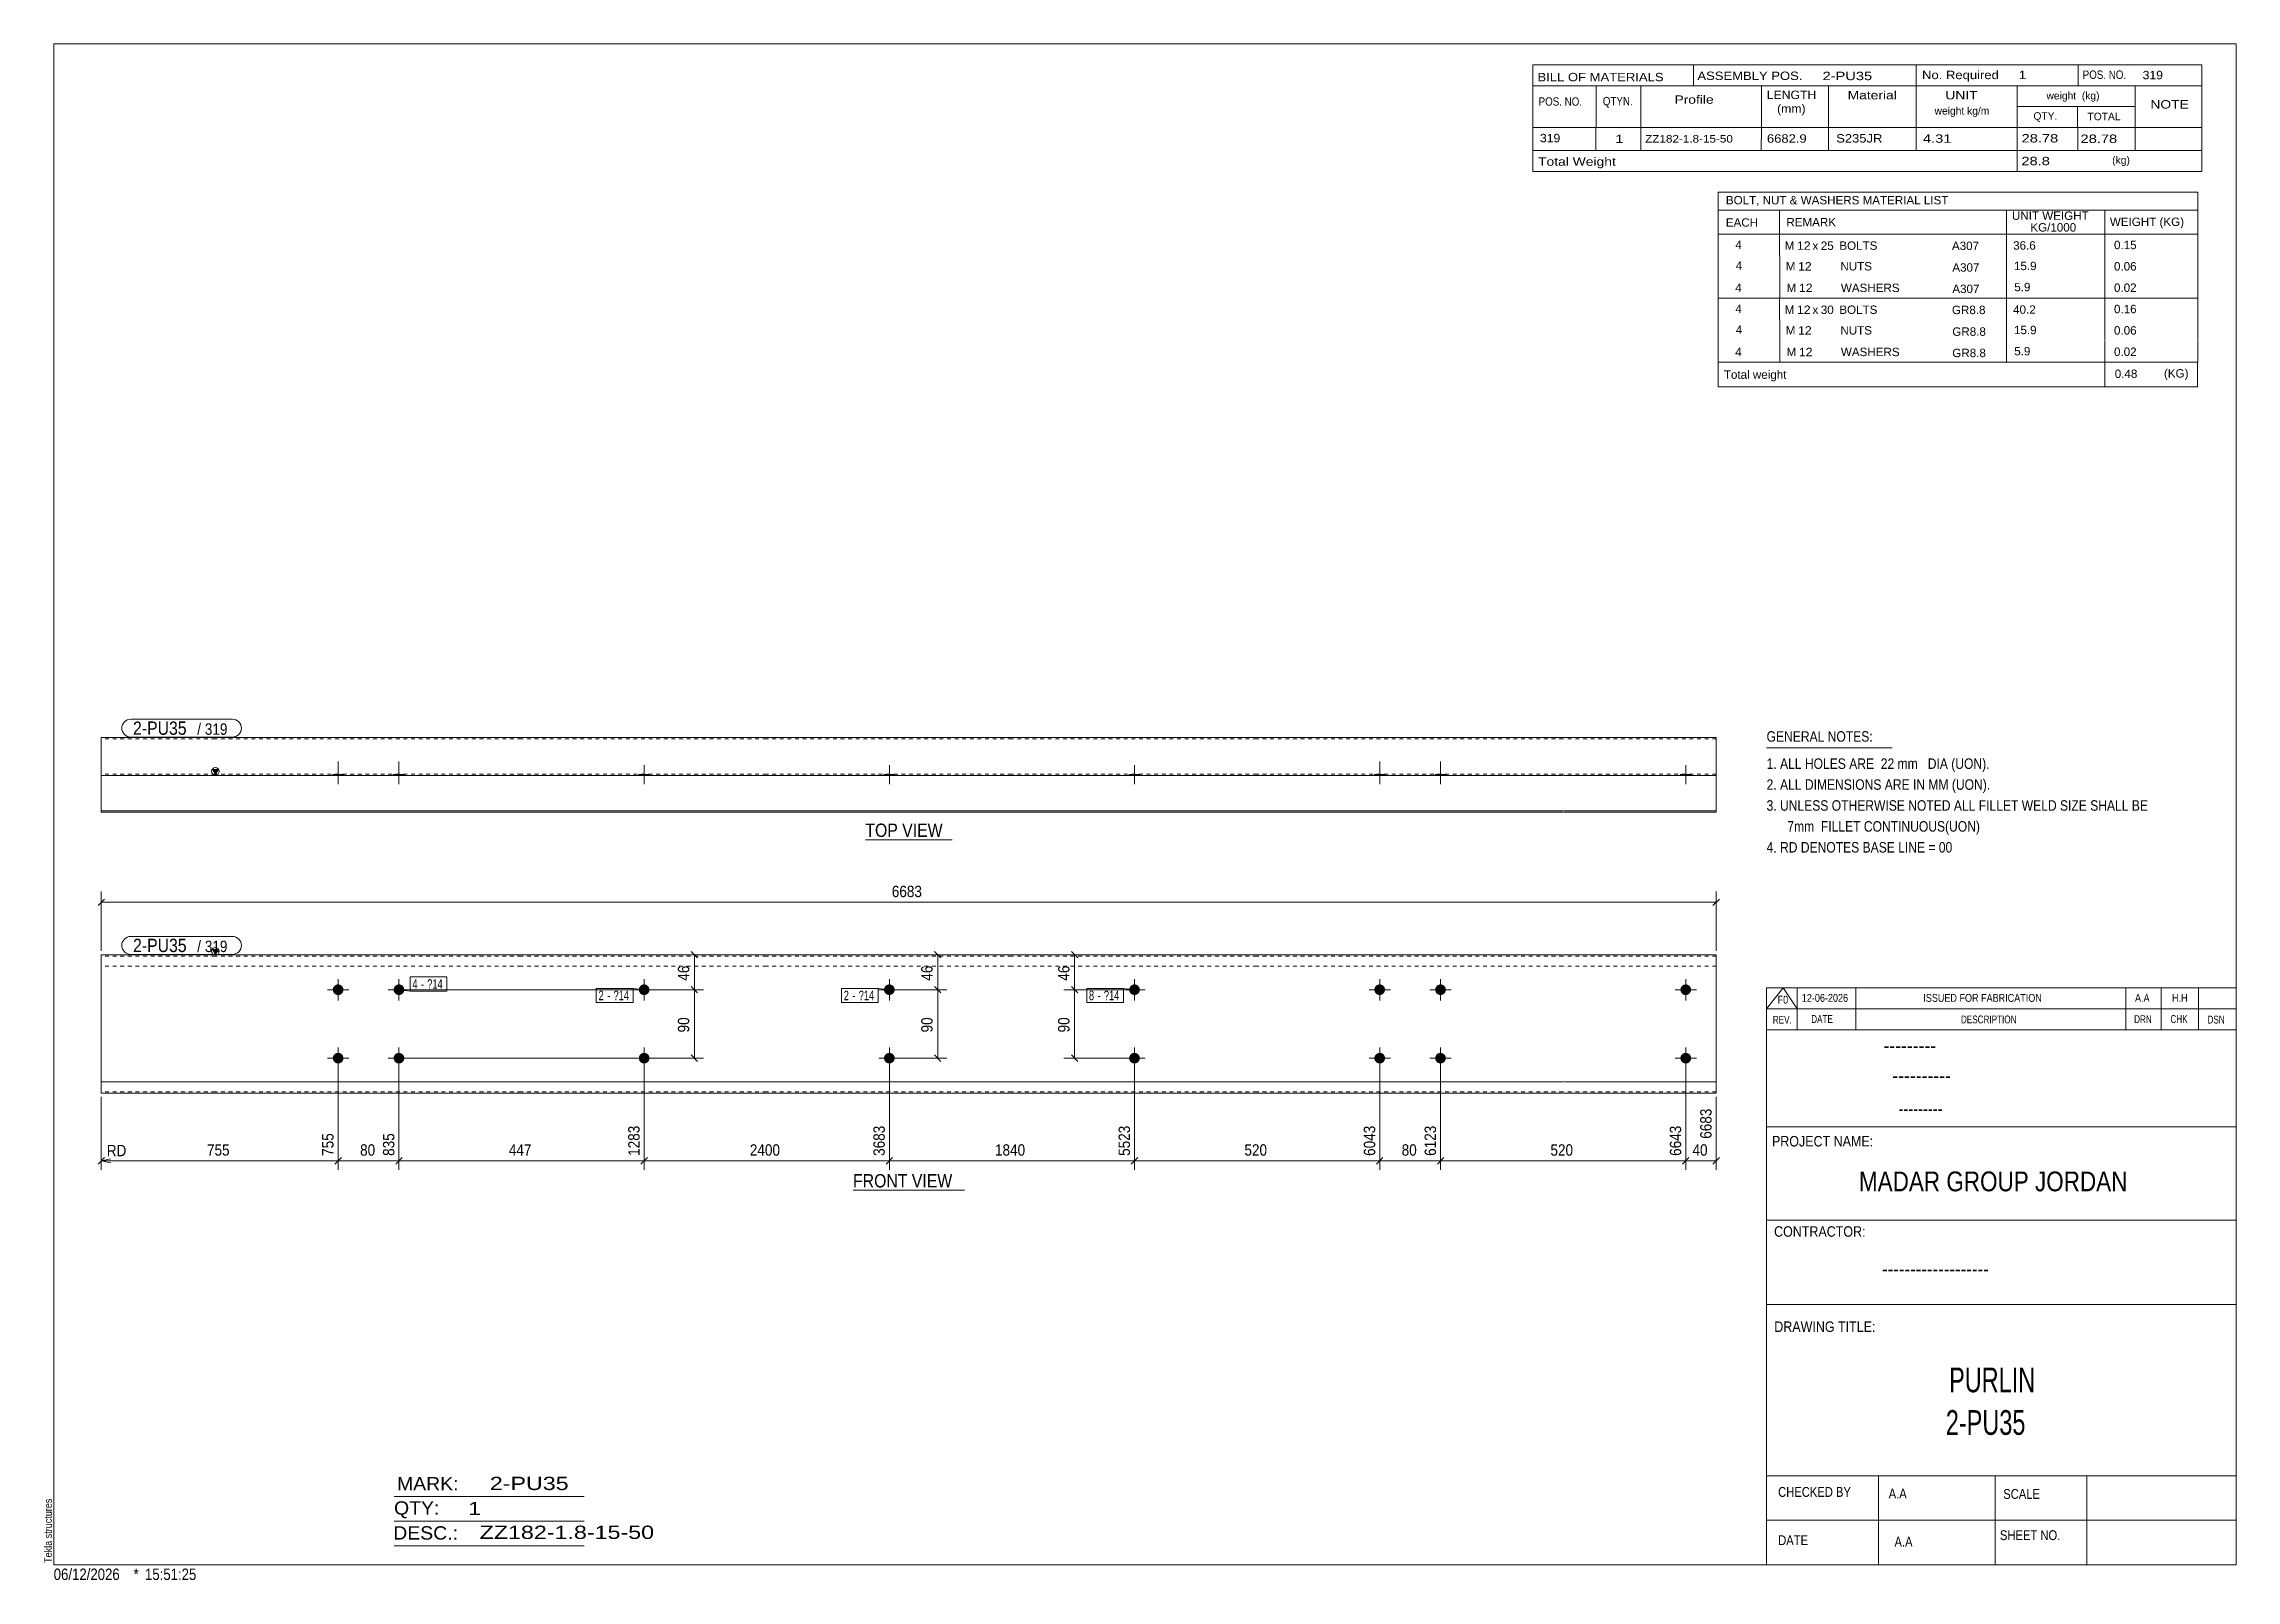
# Model space of a CAD drawing. Header units: millimetres. Extents: x 2 to 579, y 1 to 405.
import ezdxf

# ---------------------------------------------------------------- set-up
doc = ezdxf.new("R2010")
doc.units = ezdxf.units.MM
doc.linetypes.add('XKITLINE00', pattern=[0])
doc.linetypes.add('XKITLINE01', pattern=[4, 1, -1, 1, -1])
for name, color, linetype, lineweight in [('Bolt', 3, 'Continuous', 0), ('BoltMark', 7, 'Continuous', 0), ('Dimensions', 7, 'Continuous', 0), ('DrawingSheet', 5, 'Continuous', 0), ('OtherObjectType', 7, 'Continuous', 0), ('Part', 2, 'Continuous', 0), ('PartMark', 7, 'Continuous', 0)]:
    doc.layers.add(name, color=color, linetype=linetype, lineweight=lineweight)
doc.styles.add('@ARIAL_UNICODE_MS_BOLD', font='ARIAL.TTF')
doc.styles.add('ARIAL', font='ARIAL.TTF')
doc.styles.add('ARIAL_NARROW', font='ARIALN.TTF')
doc.styles.add('COMIC_SANS_MS_BOLD', font='COMICBD.TTF')
doc.styles.add('SWIS721_EX_BT', font='ARIAL.TTF')
doc.styles.add('SWISSE', font='ARIAL.TTF')

# ---------------------------------------------------------------- blocks, each defined once
blk = doc.blocks.new('*A1')
at = {"layer": 'Bolt'}
for points in [[(81.19, 156.2), (81.19, 156.17), (81.19, 156.13), (81.19, 156.1), (81.18, 156.06), (81.18, 156.03), (81.17, 156), (81.17, 155.96), (81.16, 155.93), (81.15, 155.9), (81.14, 155.86), (81.13, 155.83), (81.12, 155.8), (81.11, 155.76), (81.1, 155.73), (81.09, 155.7), (81.07, 155.67), (81.06, 155.64), (81.04, 155.61), (81.03, 155.58), (81.01, 155.55), (80.99, 155.52), (80.98, 155.49), (80.96, 155.46), (80.94, 155.43), (80.92, 155.4), (80.9, 155.37), (80.88, 155.35), (80.85, 155.32), (80.83, 155.3), (80.81, 155.27), (80.78, 155.25), (80.76, 155.22), (80.73, 155.2), (80.71, 155.18), (80.68, 155.15), (80.66, 155.13), (80.63, 155.11), (80.6, 155.09), (80.57, 155.07), (80.54, 155.05), (80.51, 155.03), (80.48, 155.02), (80.45, 155), (80.42, 154.99), (80.39, 154.97), (80.36, 154.96), (80.33, 154.94), (80.3, 154.93), (80.27, 154.92), (80.23, 154.91), (80.2, 154.9), (80.17, 154.89), (80.13, 154.88), (80.1, 154.87), (80.07, 154.86), (80.03, 154.86), (80, 154.85), (79.97, 154.85), (79.93, 154.84), (79.9, 154.84), (79.86, 154.84), (79.83, 154.84), (79.79, 154.84), (79.76, 154.84), (79.73, 154.84), (79.69, 154.84), (79.66, 154.84), (79.62, 154.85), (79.59, 154.85), (79.55, 154.86), (79.52, 154.86), (79.49, 154.87), (79.45, 154.88), (79.42, 154.89), (79.39, 154.9), (79.35, 154.91), (79.32, 154.92), (79.29, 154.93), (79.26, 154.94), (79.23, 154.96), (79.2, 154.97), (79.16, 154.99), (79.13, 155), (79.1, 155.02), (79.07, 155.03), (79.04, 155.05), (79.02, 155.07), (78.99, 155.09), (78.96, 155.11), (78.93, 155.13), (78.91, 155.15), (78.88, 155.18), (78.85, 155.2), (78.83, 155.22), (78.8, 155.25), (78.78, 155.27), (78.76, 155.3), (78.73, 155.32), (78.71, 155.35), (78.69, 155.37), (78.67, 155.4), (78.65, 155.43), (78.63, 155.46), (78.61, 155.49), (78.59, 155.52), (78.58, 155.55), (78.56, 155.58), (78.54, 155.61), (78.53, 155.64), (78.51, 155.67), (78.5, 155.7), (78.49, 155.73), (78.48, 155.76), (78.46, 155.8), (78.45, 155.83), (78.44, 155.86), (78.44, 155.9), (78.43, 155.93), (78.42, 155.96), (78.41, 156), (78.41, 156.03), (78.4, 156.06), (78.4, 156.1), (78.4, 156.13), (78.4, 156.17), (78.39, 156.2), (78.39, 156.24), (78.39, 156.27), (78.4, 156.3), (78.4, 156.34), (78.4, 156.37), (78.4, 156.41), (78.41, 156.44), (78.41, 156.48), (78.42, 156.51), (78.43, 156.54), (78.44, 156.58), (78.44, 156.61), (78.45, 156.64), (78.46, 156.67), (78.48, 156.71), (78.49, 156.74), (78.5, 156.77), (78.51, 156.8), (78.53, 156.83), (78.54, 156.87), (78.56, 156.9), (78.58, 156.93), (78.59, 156.96), (78.61, 156.98), (78.63, 157.01), (78.65, 157.04), (78.67, 157.07), (78.69, 157.1), (78.71, 157.12), (78.73, 157.15), (78.76, 157.18), (78.78, 157.2), (78.8, 157.23), (78.83, 157.25), (78.85, 157.27), (78.88, 157.3), (78.91, 157.32), (78.93, 157.34), (78.96, 157.36), (78.99, 157.38), (79.02, 157.4), (79.04, 157.42), (79.07, 157.44), (79.1, 157.45), (79.13, 157.47), (79.16, 157.49), (79.2, 157.5), (79.23, 157.52), (79.26, 157.53), (79.29, 157.54), (79.32, 157.55), (79.35, 157.57), (79.39, 157.58), (79.42, 157.59), (79.45, 157.59), (79.49, 157.6), (79.52, 157.61), (79.55, 157.62), (79.59, 157.62), (79.62, 157.63), (79.66, 157.63), (79.69, 157.63), (79.73, 157.63), (79.76, 157.64), (79.79, 157.64), (79.83, 157.64), (79.86, 157.63), (79.9, 157.63), (79.93, 157.63), (79.97, 157.63), (80, 157.62), (80.03, 157.62), (80.07, 157.61), (80.1, 157.6), (80.13, 157.59), (80.17, 157.59), (80.2, 157.58), (80.23, 157.57), (80.27, 157.55), (80.3, 157.54), (80.33, 157.53), (80.36, 157.52), (80.39, 157.5), (80.42, 157.49), (80.45, 157.47), (80.48, 157.45), (80.51, 157.44), (80.54, 157.42), (80.57, 157.4), (80.6, 157.38), (80.63, 157.36), (80.66, 157.34), (80.68, 157.32), (80.71, 157.3), (80.73, 157.27), (80.76, 157.25), (80.78, 157.23), (80.81, 157.2), (80.83, 157.18), (80.85, 157.15), (80.88, 157.12), (80.9, 157.1), (80.92, 157.07), (80.94, 157.04), (80.96, 157.01), (80.98, 156.98), (80.99, 156.96), (81.01, 156.93), (81.03, 156.9), (81.04, 156.87), (81.06, 156.83), (81.07, 156.8), (81.09, 156.77), (81.1, 156.74), (81.11, 156.71), (81.12, 156.67), (81.13, 156.64), (81.14, 156.61), (81.15, 156.58), (81.16, 156.54), (81.17, 156.51), (81.17, 156.48), (81.18, 156.44), (81.18, 156.41), (81.19, 156.37), (81.19, 156.34), (81.19, 156.3), (81.19, 156.27), (81.19, 156.24)], [(97.19, 156.2), (97.19, 156.17), (97.19, 156.13), (97.19, 156.1), (97.18, 156.06), (97.18, 156.03), (97.17, 156), (97.17, 155.96), (97.16, 155.93), (97.15, 155.9), (97.14, 155.86), (97.13, 155.83), (97.12, 155.8), (97.11, 155.76), (97.1, 155.73), (97.09, 155.7), (97.07, 155.67), (97.06, 155.64), (97.04, 155.61), (97.03, 155.58), (97.01, 155.55), (96.99, 155.52), (96.98, 155.49), (96.96, 155.46), (96.94, 155.43), (96.92, 155.4), (96.9, 155.37), (96.88, 155.35), (96.85, 155.32), (96.83, 155.3), (96.81, 155.27), (96.78, 155.25), (96.76, 155.22), (96.73, 155.2), (96.71, 155.18), (96.68, 155.15), (96.66, 155.13), (96.63, 155.11), (96.6, 155.09), (96.57, 155.07), (96.54, 155.05), (96.51, 155.03), (96.48, 155.02), (96.45, 155), (96.42, 154.99), (96.39, 154.97), (96.36, 154.96), (96.33, 154.94), (96.3, 154.93), (96.27, 154.92), (96.23, 154.91), (96.2, 154.9), (96.17, 154.89), (96.13, 154.88), (96.1, 154.87), (96.07, 154.86), (96.03, 154.86), (96, 154.85), (95.97, 154.85), (95.93, 154.84), (95.9, 154.84), (95.86, 154.84), (95.83, 154.84), (95.79, 154.84), (95.76, 154.84), (95.73, 154.84), (95.69, 154.84), (95.66, 154.84), (95.62, 154.85), (95.59, 154.85), (95.55, 154.86), (95.52, 154.86), (95.49, 154.87), (95.45, 154.88), (95.42, 154.89), (95.39, 154.9), (95.35, 154.91), (95.32, 154.92), (95.29, 154.93), (95.26, 154.94), (95.23, 154.96), (95.2, 154.97), (95.16, 154.99), (95.13, 155), (95.1, 155.02), (95.07, 155.03), (95.04, 155.05), (95.02, 155.07), (94.99, 155.09), (94.96, 155.11), (94.93, 155.13), (94.91, 155.15), (94.88, 155.18), (94.85, 155.2), (94.83, 155.22), (94.8, 155.25), (94.78, 155.27), (94.76, 155.3), (94.73, 155.32), (94.71, 155.35), (94.69, 155.37), (94.67, 155.4), (94.65, 155.43), (94.63, 155.46), (94.61, 155.49), (94.59, 155.52), (94.58, 155.55), (94.56, 155.58), (94.54, 155.61), (94.53, 155.64), (94.51, 155.67), (94.5, 155.7), (94.49, 155.73), (94.48, 155.76), (94.46, 155.8), (94.45, 155.83), (94.44, 155.86), (94.44, 155.9), (94.43, 155.93), (94.42, 155.96), (94.41, 156), (94.41, 156.03), (94.4, 156.06), (94.4, 156.1), (94.4, 156.13), (94.4, 156.17), (94.39, 156.2), (94.39, 156.24), (94.39, 156.27), (94.4, 156.3), (94.4, 156.34), (94.4, 156.37), (94.4, 156.41), (94.41, 156.44), (94.41, 156.48), (94.42, 156.51), (94.43, 156.54), (94.44, 156.58), (94.44, 156.61), (94.45, 156.64), (94.46, 156.67), (94.48, 156.71), (94.49, 156.74), (94.5, 156.77), (94.51, 156.8), (94.53, 156.83), (94.54, 156.87), (94.56, 156.9), (94.58, 156.93), (94.59, 156.96), (94.61, 156.98), (94.63, 157.01), (94.65, 157.04), (94.67, 157.07), (94.69, 157.1), (94.71, 157.12), (94.73, 157.15), (94.76, 157.18), (94.78, 157.2), (94.8, 157.23), (94.83, 157.25), (94.85, 157.27), (94.88, 157.3), (94.91, 157.32), (94.93, 157.34), (94.96, 157.36), (94.99, 157.38), (95.02, 157.4), (95.04, 157.42), (95.07, 157.44), (95.1, 157.45), (95.13, 157.47), (95.16, 157.49), (95.2, 157.5), (95.23, 157.52), (95.26, 157.53), (95.29, 157.54), (95.32, 157.55), (95.35, 157.57), (95.39, 157.58), (95.42, 157.59), (95.45, 157.59), (95.49, 157.6), (95.52, 157.61), (95.55, 157.62), (95.59, 157.62), (95.62, 157.63), (95.66, 157.63), (95.69, 157.63), (95.73, 157.63), (95.76, 157.64), (95.79, 157.64), (95.83, 157.64), (95.86, 157.63), (95.9, 157.63), (95.93, 157.63), (95.97, 157.63), (96, 157.62), (96.03, 157.62), (96.07, 157.61), (96.1, 157.6), (96.13, 157.59), (96.17, 157.59), (96.2, 157.58), (96.23, 157.57), (96.27, 157.55), (96.3, 157.54), (96.33, 157.53), (96.36, 157.52), (96.39, 157.5), (96.42, 157.49), (96.45, 157.47), (96.48, 157.45), (96.51, 157.44), (96.54, 157.42), (96.57, 157.4), (96.6, 157.38), (96.63, 157.36), (96.66, 157.34), (96.68, 157.32), (96.71, 157.3), (96.73, 157.27), (96.76, 157.25), (96.78, 157.23), (96.81, 157.2), (96.83, 157.18), (96.85, 157.15), (96.88, 157.12), (96.9, 157.1), (96.92, 157.07), (96.94, 157.04), (96.96, 157.01), (96.98, 156.98), (96.99, 156.96), (97.01, 156.93), (97.03, 156.9), (97.04, 156.87), (97.06, 156.83), (97.07, 156.8), (97.09, 156.77), (97.1, 156.74), (97.11, 156.71), (97.12, 156.67), (97.13, 156.64), (97.14, 156.61), (97.15, 156.58), (97.16, 156.54), (97.17, 156.51), (97.17, 156.48), (97.18, 156.44), (97.18, 156.41), (97.19, 156.37), (97.19, 156.34), (97.19, 156.3), (97.19, 156.27), (97.19, 156.24)], [(81.19, 138.2), (81.19, 138.17), (81.19, 138.13), (81.19, 138.1), (81.18, 138.06), (81.18, 138.03), (81.17, 138), (81.17, 137.96), (81.16, 137.93), (81.15, 137.9), (81.14, 137.86), (81.13, 137.83), (81.12, 137.8), (81.11, 137.76), (81.1, 137.73), (81.09, 137.7), (81.07, 137.67), (81.06, 137.64), (81.04, 137.61), (81.03, 137.58), (81.01, 137.55), (80.99, 137.52), (80.98, 137.49), (80.96, 137.46), (80.94, 137.43), (80.92, 137.4), (80.9, 137.37), (80.88, 137.35), (80.85, 137.32), (80.83, 137.3), (80.81, 137.27), (80.78, 137.25), (80.76, 137.22), (80.73, 137.2), (80.71, 137.18), (80.68, 137.15), (80.66, 137.13), (80.63, 137.11), (80.6, 137.09), (80.57, 137.07), (80.54, 137.05), (80.51, 137.03), (80.48, 137.02), (80.45, 137), (80.42, 136.99), (80.39, 136.97), (80.36, 136.96), (80.33, 136.94), (80.3, 136.93), (80.27, 136.92), (80.23, 136.91), (80.2, 136.9), (80.17, 136.89), (80.13, 136.88), (80.1, 136.87), (80.07, 136.86), (80.03, 136.86), (80, 136.85), (79.97, 136.85), (79.93, 136.84), (79.9, 136.84), (79.86, 136.84), (79.83, 136.84), (79.79, 136.84), (79.76, 136.84), (79.73, 136.84), (79.69, 136.84), (79.66, 136.84), (79.62, 136.85), (79.59, 136.85), (79.55, 136.86), (79.52, 136.86), (79.49, 136.87), (79.45, 136.88), (79.42, 136.89), (79.39, 136.9), (79.35, 136.91), (79.32, 136.92), (79.29, 136.93), (79.26, 136.94), (79.23, 136.96), (79.2, 136.97), (79.16, 136.99), (79.13, 137), (79.1, 137.02), (79.07, 137.03), (79.04, 137.05), (79.02, 137.07), (78.99, 137.09), (78.96, 137.11), (78.93, 137.13), (78.91, 137.15), (78.88, 137.18), (78.85, 137.2), (78.83, 137.22), (78.8, 137.25), (78.78, 137.27), (78.76, 137.3), (78.73, 137.32), (78.71, 137.35), (78.69, 137.37), (78.67, 137.4), (78.65, 137.43), (78.63, 137.46), (78.61, 137.49), (78.59, 137.52), (78.58, 137.55), (78.56, 137.58), (78.54, 137.61), (78.53, 137.64), (78.51, 137.67), (78.5, 137.7), (78.49, 137.73), (78.48, 137.76), (78.46, 137.8), (78.45, 137.83), (78.44, 137.86), (78.44, 137.9), (78.43, 137.93), (78.42, 137.96), (78.41, 138), (78.41, 138.03), (78.4, 138.06), (78.4, 138.1), (78.4, 138.13), (78.4, 138.17), (78.39, 138.2), (78.39, 138.24), (78.39, 138.27), (78.4, 138.3), (78.4, 138.34), (78.4, 138.37), (78.4, 138.41), (78.41, 138.44), (78.41, 138.48), (78.42, 138.51), (78.43, 138.54), (78.44, 138.58), (78.44, 138.61), (78.45, 138.64), (78.46, 138.67), (78.48, 138.71), (78.49, 138.74), (78.5, 138.77), (78.51, 138.8), (78.53, 138.83), (78.54, 138.87), (78.56, 138.9), (78.58, 138.93), (78.59, 138.96), (78.61, 138.98), (78.63, 139.01), (78.65, 139.04), (78.67, 139.07), (78.69, 139.1), (78.71, 139.12), (78.73, 139.15), (78.76, 139.18), (78.78, 139.2), (78.8, 139.23), (78.83, 139.25), (78.85, 139.27), (78.88, 139.3), (78.91, 139.32), (78.93, 139.34), (78.96, 139.36), (78.99, 139.38), (79.02, 139.4), (79.04, 139.42), (79.07, 139.44), (79.1, 139.45), (79.13, 139.47), (79.16, 139.49), (79.2, 139.5), (79.23, 139.52), (79.26, 139.53), (79.29, 139.54), (79.32, 139.55), (79.35, 139.57), (79.39, 139.58), (79.42, 139.59), (79.45, 139.59), (79.49, 139.6), (79.52, 139.61), (79.55, 139.62), (79.59, 139.62), (79.62, 139.63), (79.66, 139.63), (79.69, 139.63), (79.73, 139.63), (79.76, 139.64), (79.79, 139.64), (79.83, 139.64), (79.86, 139.63), (79.9, 139.63), (79.93, 139.63), (79.97, 139.63), (80, 139.62), (80.03, 139.62), (80.07, 139.61), (80.1, 139.6), (80.13, 139.59), (80.17, 139.59), (80.2, 139.58), (80.23, 139.57), (80.27, 139.55), (80.3, 139.54), (80.33, 139.53), (80.36, 139.52), (80.39, 139.5), (80.42, 139.49), (80.45, 139.47), (80.48, 139.45), (80.51, 139.44), (80.54, 139.42), (80.57, 139.4), (80.6, 139.38), (80.63, 139.36), (80.66, 139.34), (80.68, 139.32), (80.71, 139.3), (80.73, 139.27), (80.76, 139.25), (80.78, 139.23), (80.81, 139.2), (80.83, 139.18), (80.85, 139.15), (80.88, 139.12), (80.9, 139.1), (80.92, 139.07), (80.94, 139.04), (80.96, 139.01), (80.98, 138.98), (80.99, 138.96), (81.01, 138.93), (81.03, 138.9), (81.04, 138.87), (81.06, 138.83), (81.07, 138.8), (81.09, 138.77), (81.1, 138.74), (81.11, 138.71), (81.12, 138.67), (81.13, 138.64), (81.14, 138.61), (81.15, 138.58), (81.16, 138.54), (81.17, 138.51), (81.17, 138.48), (81.18, 138.44), (81.18, 138.41), (81.19, 138.37), (81.19, 138.34), (81.19, 138.3), (81.19, 138.27), (81.19, 138.24)], [(97.19, 138.2), (97.19, 138.17), (97.19, 138.13), (97.19, 138.1), (97.18, 138.06), (97.18, 138.03), (97.17, 138), (97.17, 137.96), (97.16, 137.93), (97.15, 137.9), (97.14, 137.86), (97.13, 137.83), (97.12, 137.8), (97.11, 137.76), (97.1, 137.73), (97.09, 137.7), (97.07, 137.67), (97.06, 137.64), (97.04, 137.61), (97.03, 137.58), (97.01, 137.55), (96.99, 137.52), (96.98, 137.49), (96.96, 137.46), (96.94, 137.43), (96.92, 137.4), (96.9, 137.37), (96.88, 137.35), (96.85, 137.32), (96.83, 137.3), (96.81, 137.27), (96.78, 137.25), (96.76, 137.22), (96.73, 137.2), (96.71, 137.18), (96.68, 137.15), (96.66, 137.13), (96.63, 137.11), (96.6, 137.09), (96.57, 137.07), (96.54, 137.05), (96.51, 137.03), (96.48, 137.02), (96.45, 137), (96.42, 136.99), (96.39, 136.97), (96.36, 136.96), (96.33, 136.94), (96.3, 136.93), (96.27, 136.92), (96.23, 136.91), (96.2, 136.9), (96.17, 136.89), (96.13, 136.88), (96.1, 136.87), (96.07, 136.86), (96.03, 136.86), (96, 136.85), (95.97, 136.85), (95.93, 136.84), (95.9, 136.84), (95.86, 136.84), (95.83, 136.84), (95.79, 136.84), (95.76, 136.84), (95.73, 136.84), (95.69, 136.84), (95.66, 136.84), (95.62, 136.85), (95.59, 136.85), (95.55, 136.86), (95.52, 136.86), (95.49, 136.87), (95.45, 136.88), (95.42, 136.89), (95.39, 136.9), (95.35, 136.91), (95.32, 136.92), (95.29, 136.93), (95.26, 136.94), (95.23, 136.96), (95.2, 136.97), (95.16, 136.99), (95.13, 137), (95.1, 137.02), (95.07, 137.03), (95.04, 137.05), (95.02, 137.07), (94.99, 137.09), (94.96, 137.11), (94.93, 137.13), (94.91, 137.15), (94.88, 137.18), (94.85, 137.2), (94.83, 137.22), (94.8, 137.25), (94.78, 137.27), (94.76, 137.3), (94.73, 137.32), (94.71, 137.35), (94.69, 137.37), (94.67, 137.4), (94.65, 137.43), (94.63, 137.46), (94.61, 137.49), (94.59, 137.52), (94.58, 137.55), (94.56, 137.58), (94.54, 137.61), (94.53, 137.64), (94.51, 137.67), (94.5, 137.7), (94.49, 137.73), (94.48, 137.76), (94.46, 137.8), (94.45, 137.83), (94.44, 137.86), (94.44, 137.9), (94.43, 137.93), (94.42, 137.96), (94.41, 138), (94.41, 138.03), (94.4, 138.06), (94.4, 138.1), (94.4, 138.13), (94.4, 138.17), (94.39, 138.2), (94.39, 138.24), (94.39, 138.27), (94.4, 138.3), (94.4, 138.34), (94.4, 138.37), (94.4, 138.41), (94.41, 138.44), (94.41, 138.48), (94.42, 138.51), (94.43, 138.54), (94.44, 138.58), (94.44, 138.61), (94.45, 138.64), (94.46, 138.67), (94.48, 138.71), (94.49, 138.74), (94.5, 138.77), (94.51, 138.8), (94.53, 138.83), (94.54, 138.87), (94.56, 138.9), (94.58, 138.93), (94.59, 138.96), (94.61, 138.98), (94.63, 139.01), (94.65, 139.04), (94.67, 139.07), (94.69, 139.1), (94.71, 139.12), (94.73, 139.15), (94.76, 139.18), (94.78, 139.2), (94.8, 139.23), (94.83, 139.25), (94.85, 139.27), (94.88, 139.3), (94.91, 139.32), (94.93, 139.34), (94.96, 139.36), (94.99, 139.38), (95.02, 139.4), (95.04, 139.42), (95.07, 139.44), (95.1, 139.45), (95.13, 139.47), (95.16, 139.49), (95.2, 139.5), (95.23, 139.52), (95.26, 139.53), (95.29, 139.54), (95.32, 139.55), (95.35, 139.57), (95.39, 139.58), (95.42, 139.59), (95.45, 139.59), (95.49, 139.6), (95.52, 139.61), (95.55, 139.62), (95.59, 139.62), (95.62, 139.63), (95.66, 139.63), (95.69, 139.63), (95.73, 139.63), (95.76, 139.64), (95.79, 139.64), (95.83, 139.64), (95.86, 139.63), (95.9, 139.63), (95.93, 139.63), (95.97, 139.63), (96, 139.62), (96.03, 139.62), (96.07, 139.61), (96.1, 139.6), (96.13, 139.59), (96.17, 139.59), (96.2, 139.58), (96.23, 139.57), (96.27, 139.55), (96.3, 139.54), (96.33, 139.53), (96.36, 139.52), (96.39, 139.5), (96.42, 139.49), (96.45, 139.47), (96.48, 139.45), (96.51, 139.44), (96.54, 139.42), (96.57, 139.4), (96.6, 139.38), (96.63, 139.36), (96.66, 139.34), (96.68, 139.32), (96.71, 139.3), (96.73, 139.27), (96.76, 139.25), (96.78, 139.23), (96.81, 139.2), (96.83, 139.18), (96.85, 139.15), (96.88, 139.12), (96.9, 139.1), (96.92, 139.07), (96.94, 139.04), (96.96, 139.01), (96.98, 138.98), (96.99, 138.96), (97.01, 138.93), (97.03, 138.9), (97.04, 138.87), (97.06, 138.83), (97.07, 138.8), (97.09, 138.77), (97.1, 138.74), (97.11, 138.71), (97.12, 138.67), (97.13, 138.64), (97.14, 138.61), (97.15, 138.58), (97.16, 138.54), (97.17, 138.51), (97.17, 138.48), (97.18, 138.44), (97.18, 138.41), (97.19, 138.37), (97.19, 138.34), (97.19, 138.3), (97.19, 138.27), (97.19, 138.24)]]:
    blk.add_hatch(color=3, dxfattribs=at).paths.add_polyline_path(points, flags=17)
at = {"layer": 'Bolt', "color": 3, "linetype": 'XKITLINE00', "lineweight": 0}
for p, q in [((82.59, 156.24), (76.99, 156.24)), ((79.79, 159.04), (79.79, 153.44)), ((98.59, 156.24), (92.99, 156.24)), ((95.79, 159.04), (95.79, 153.44)), ((79.79, 141.04), (79.79, 135.44)), ((95.79, 141.04), (95.79, 135.44)), ((82.59, 138.24), (76.99, 138.24)), ((98.59, 138.24), (92.99, 138.24))]:
    blk.add_line(p, q, dxfattribs=at)
blk = doc.blocks.new('*A2')
at = {"layer": 'Bolt'}
for points in [[(161.68, 156.2), (161.68, 156.17), (161.68, 156.13), (161.68, 156.1), (161.67, 156.06), (161.67, 156.03), (161.66, 156), (161.65, 155.96), (161.65, 155.93), (161.64, 155.9), (161.63, 155.86), (161.62, 155.83), (161.61, 155.8), (161.6, 155.76), (161.59, 155.73), (161.58, 155.7), (161.56, 155.67), (161.55, 155.64), (161.53, 155.61), (161.52, 155.58), (161.5, 155.55), (161.48, 155.52), (161.46, 155.49), (161.45, 155.46), (161.43, 155.43), (161.41, 155.4), (161.39, 155.37), (161.36, 155.35), (161.34, 155.32), (161.32, 155.3), (161.3, 155.27), (161.27, 155.25), (161.25, 155.22), (161.22, 155.2), (161.2, 155.18), (161.17, 155.15), (161.14, 155.13), (161.12, 155.11), (161.09, 155.09), (161.06, 155.07), (161.03, 155.05), (161, 155.03), (160.97, 155.02), (160.94, 155), (160.91, 154.99), (160.88, 154.97), (160.85, 154.96), (160.82, 154.94), (160.79, 154.93), (160.75, 154.92), (160.72, 154.91), (160.69, 154.9), (160.66, 154.89), (160.62, 154.88), (160.59, 154.87), (160.55, 154.86), (160.52, 154.86), (160.49, 154.85), (160.45, 154.85), (160.42, 154.84), (160.38, 154.84), (160.35, 154.84), (160.32, 154.84), (160.28, 154.84), (160.25, 154.84), (160.21, 154.84), (160.18, 154.84), (160.14, 154.84), (160.11, 154.85), (160.08, 154.85), (160.04, 154.86), (160.01, 154.86), (159.98, 154.87), (159.94, 154.88), (159.91, 154.89), (159.88, 154.9), (159.84, 154.91), (159.81, 154.92), (159.78, 154.93), (159.75, 154.94), (159.71, 154.96), (159.68, 154.97), (159.65, 154.99), (159.62, 155), (159.59, 155.02), (159.56, 155.03), (159.53, 155.05), (159.5, 155.07), (159.48, 155.09), (159.45, 155.11), (159.42, 155.13), (159.39, 155.15), (159.37, 155.18), (159.34, 155.2), (159.32, 155.22), (159.29, 155.25), (159.27, 155.27), (159.24, 155.3), (159.22, 155.32), (159.2, 155.35), (159.18, 155.37), (159.16, 155.4), (159.14, 155.43), (159.12, 155.46), (159.1, 155.49), (159.08, 155.52), (159.06, 155.55), (159.05, 155.58), (159.03, 155.61), (159.02, 155.64), (159, 155.67), (158.99, 155.7), (158.98, 155.73), (158.96, 155.76), (158.95, 155.8), (158.94, 155.83), (158.93, 155.86), (158.92, 155.9), (158.92, 155.93), (158.91, 155.96), (158.9, 156), (158.9, 156.03), (158.89, 156.06), (158.89, 156.1), (158.89, 156.13), (158.88, 156.17), (158.88, 156.2), (158.88, 156.24), (158.88, 156.27), (158.88, 156.3), (158.89, 156.34), (158.89, 156.37), (158.89, 156.41), (158.9, 156.44), (158.9, 156.48), (158.91, 156.51), (158.92, 156.54), (158.92, 156.58), (158.93, 156.61), (158.94, 156.64), (158.95, 156.67), (158.96, 156.71), (158.98, 156.74), (158.99, 156.77), (159, 156.8), (159.02, 156.83), (159.03, 156.87), (159.05, 156.9), (159.06, 156.93), (159.08, 156.96), (159.1, 156.98), (159.12, 157.01), (159.14, 157.04), (159.16, 157.07), (159.18, 157.1), (159.2, 157.12), (159.22, 157.15), (159.24, 157.18), (159.27, 157.2), (159.29, 157.23), (159.32, 157.25), (159.34, 157.27), (159.37, 157.3), (159.39, 157.32), (159.42, 157.34), (159.45, 157.36), (159.48, 157.38), (159.5, 157.4), (159.53, 157.42), (159.56, 157.44), (159.59, 157.45), (159.62, 157.47), (159.65, 157.49), (159.68, 157.5), (159.71, 157.52), (159.75, 157.53), (159.78, 157.54), (159.81, 157.55), (159.84, 157.57), (159.88, 157.58), (159.91, 157.59), (159.94, 157.59), (159.98, 157.6), (160.01, 157.61), (160.04, 157.62), (160.08, 157.62), (160.11, 157.63), (160.14, 157.63), (160.18, 157.63), (160.21, 157.63), (160.25, 157.64), (160.28, 157.64), (160.32, 157.64), (160.35, 157.63), (160.38, 157.63), (160.42, 157.63), (160.45, 157.63), (160.49, 157.62), (160.52, 157.62), (160.55, 157.61), (160.59, 157.6), (160.62, 157.59), (160.66, 157.59), (160.69, 157.58), (160.72, 157.57), (160.75, 157.55), (160.79, 157.54), (160.82, 157.53), (160.85, 157.52), (160.88, 157.5), (160.91, 157.49), (160.94, 157.47), (160.97, 157.45), (161, 157.44), (161.03, 157.42), (161.06, 157.4), (161.09, 157.38), (161.12, 157.36), (161.14, 157.34), (161.17, 157.32), (161.2, 157.3), (161.22, 157.27), (161.25, 157.25), (161.27, 157.23), (161.3, 157.2), (161.32, 157.18), (161.34, 157.15), (161.36, 157.12), (161.39, 157.1), (161.41, 157.07), (161.43, 157.04), (161.45, 157.01), (161.46, 156.98), (161.48, 156.96), (161.5, 156.93), (161.52, 156.9), (161.53, 156.87), (161.55, 156.83), (161.56, 156.8), (161.58, 156.77), (161.59, 156.74), (161.6, 156.71), (161.61, 156.67), (161.62, 156.64), (161.63, 156.61), (161.64, 156.58), (161.65, 156.54), (161.65, 156.51), (161.66, 156.48), (161.67, 156.44), (161.67, 156.41), (161.68, 156.37), (161.68, 156.34), (161.68, 156.3), (161.68, 156.27), (161.68, 156.24)], [(161.68, 138.2), (161.68, 138.17), (161.68, 138.13), (161.68, 138.1), (161.67, 138.06), (161.67, 138.03), (161.66, 138), (161.65, 137.96), (161.65, 137.93), (161.64, 137.9), (161.63, 137.86), (161.62, 137.83), (161.61, 137.8), (161.6, 137.76), (161.59, 137.73), (161.58, 137.7), (161.56, 137.67), (161.55, 137.64), (161.53, 137.61), (161.52, 137.58), (161.5, 137.55), (161.48, 137.52), (161.46, 137.49), (161.45, 137.46), (161.43, 137.43), (161.41, 137.4), (161.39, 137.37), (161.36, 137.35), (161.34, 137.32), (161.32, 137.3), (161.3, 137.27), (161.27, 137.25), (161.25, 137.22), (161.22, 137.2), (161.2, 137.18), (161.17, 137.15), (161.14, 137.13), (161.12, 137.11), (161.09, 137.09), (161.06, 137.07), (161.03, 137.05), (161, 137.03), (160.97, 137.02), (160.94, 137), (160.91, 136.99), (160.88, 136.97), (160.85, 136.96), (160.82, 136.94), (160.79, 136.93), (160.75, 136.92), (160.72, 136.91), (160.69, 136.9), (160.66, 136.89), (160.62, 136.88), (160.59, 136.87), (160.55, 136.86), (160.52, 136.86), (160.49, 136.85), (160.45, 136.85), (160.42, 136.84), (160.38, 136.84), (160.35, 136.84), (160.32, 136.84), (160.28, 136.84), (160.25, 136.84), (160.21, 136.84), (160.18, 136.84), (160.14, 136.84), (160.11, 136.85), (160.08, 136.85), (160.04, 136.86), (160.01, 136.86), (159.98, 136.87), (159.94, 136.88), (159.91, 136.89), (159.88, 136.9), (159.84, 136.91), (159.81, 136.92), (159.78, 136.93), (159.75, 136.94), (159.71, 136.96), (159.68, 136.97), (159.65, 136.99), (159.62, 137), (159.59, 137.02), (159.56, 137.03), (159.53, 137.05), (159.5, 137.07), (159.48, 137.09), (159.45, 137.11), (159.42, 137.13), (159.39, 137.15), (159.37, 137.18), (159.34, 137.2), (159.32, 137.22), (159.29, 137.25), (159.27, 137.27), (159.24, 137.3), (159.22, 137.32), (159.2, 137.35), (159.18, 137.37), (159.16, 137.4), (159.14, 137.43), (159.12, 137.46), (159.1, 137.49), (159.08, 137.52), (159.06, 137.55), (159.05, 137.58), (159.03, 137.61), (159.02, 137.64), (159, 137.67), (158.99, 137.7), (158.98, 137.73), (158.96, 137.76), (158.95, 137.8), (158.94, 137.83), (158.93, 137.86), (158.92, 137.9), (158.92, 137.93), (158.91, 137.96), (158.9, 138), (158.9, 138.03), (158.89, 138.06), (158.89, 138.1), (158.89, 138.13), (158.88, 138.17), (158.88, 138.2), (158.88, 138.24), (158.88, 138.27), (158.88, 138.3), (158.89, 138.34), (158.89, 138.37), (158.89, 138.41), (158.9, 138.44), (158.9, 138.48), (158.91, 138.51), (158.92, 138.54), (158.92, 138.58), (158.93, 138.61), (158.94, 138.64), (158.95, 138.67), (158.96, 138.71), (158.98, 138.74), (158.99, 138.77), (159, 138.8), (159.02, 138.83), (159.03, 138.87), (159.05, 138.9), (159.06, 138.93), (159.08, 138.96), (159.1, 138.98), (159.12, 139.01), (159.14, 139.04), (159.16, 139.07), (159.18, 139.1), (159.2, 139.12), (159.22, 139.15), (159.24, 139.18), (159.27, 139.2), (159.29, 139.23), (159.32, 139.25), (159.34, 139.27), (159.37, 139.3), (159.39, 139.32), (159.42, 139.34), (159.45, 139.36), (159.48, 139.38), (159.5, 139.4), (159.53, 139.42), (159.56, 139.44), (159.59, 139.45), (159.62, 139.47), (159.65, 139.49), (159.68, 139.5), (159.71, 139.52), (159.75, 139.53), (159.78, 139.54), (159.81, 139.55), (159.84, 139.57), (159.88, 139.58), (159.91, 139.59), (159.94, 139.59), (159.98, 139.6), (160.01, 139.61), (160.04, 139.62), (160.08, 139.62), (160.11, 139.63), (160.14, 139.63), (160.18, 139.63), (160.21, 139.63), (160.25, 139.64), (160.28, 139.64), (160.32, 139.64), (160.35, 139.63), (160.38, 139.63), (160.42, 139.63), (160.45, 139.63), (160.49, 139.62), (160.52, 139.62), (160.55, 139.61), (160.59, 139.6), (160.62, 139.59), (160.66, 139.59), (160.69, 139.58), (160.72, 139.57), (160.75, 139.55), (160.79, 139.54), (160.82, 139.53), (160.85, 139.52), (160.88, 139.5), (160.91, 139.49), (160.94, 139.47), (160.97, 139.45), (161, 139.44), (161.03, 139.42), (161.06, 139.4), (161.09, 139.38), (161.12, 139.36), (161.14, 139.34), (161.17, 139.32), (161.2, 139.3), (161.22, 139.27), (161.25, 139.25), (161.27, 139.23), (161.3, 139.2), (161.32, 139.18), (161.34, 139.15), (161.36, 139.12), (161.39, 139.1), (161.41, 139.07), (161.43, 139.04), (161.45, 139.01), (161.46, 138.98), (161.48, 138.96), (161.5, 138.93), (161.52, 138.9), (161.53, 138.87), (161.55, 138.83), (161.56, 138.8), (161.58, 138.77), (161.59, 138.74), (161.6, 138.71), (161.61, 138.67), (161.62, 138.64), (161.63, 138.61), (161.64, 138.58), (161.65, 138.54), (161.65, 138.51), (161.66, 138.48), (161.67, 138.44), (161.67, 138.41), (161.68, 138.37), (161.68, 138.34), (161.68, 138.3), (161.68, 138.27), (161.68, 138.24)]]:
    blk.add_hatch(color=3, dxfattribs=at).paths.add_polyline_path(points, flags=17)
at = {"layer": 'Bolt', "color": 3, "linetype": 'XKITLINE00', "lineweight": 0}
for p, q in [((163.08, 156.24), (157.48, 156.24)), ((160.28, 159.04), (160.28, 153.44)), ((160.28, 141.04), (160.28, 135.44)), ((163.08, 138.24), (157.48, 138.24))]:
    blk.add_line(p, q, dxfattribs=at)
blk = doc.blocks.new('*A3')
at = {"layer": 'Bolt'}
for points in [[(226.17, 156.2), (226.17, 156.17), (226.17, 156.13), (226.16, 156.1), (226.16, 156.06), (226.15, 156.03), (226.15, 156), (226.14, 155.96), (226.14, 155.93), (226.13, 155.9), (226.12, 155.86), (226.11, 155.83), (226.1, 155.8), (226.09, 155.76), (226.08, 155.73), (226.06, 155.7), (226.05, 155.67), (226.04, 155.64), (226.02, 155.61), (226, 155.58), (225.99, 155.55), (225.97, 155.52), (225.95, 155.49), (225.93, 155.46), (225.91, 155.43), (225.89, 155.4), (225.87, 155.37), (225.85, 155.35), (225.83, 155.32), (225.81, 155.3), (225.78, 155.27), (225.76, 155.25), (225.74, 155.22), (225.71, 155.2), (225.68, 155.18), (225.66, 155.15), (225.63, 155.13), (225.6, 155.11), (225.58, 155.09), (225.55, 155.07), (225.52, 155.05), (225.49, 155.03), (225.46, 155.02), (225.43, 155), (225.4, 154.99), (225.37, 154.97), (225.34, 154.96), (225.31, 154.94), (225.27, 154.93), (225.24, 154.92), (225.21, 154.91), (225.18, 154.9), (225.14, 154.89), (225.11, 154.88), (225.08, 154.87), (225.04, 154.86), (225.01, 154.86), (224.98, 154.85), (224.94, 154.85), (224.91, 154.84), (224.87, 154.84), (224.84, 154.84), (224.8, 154.84), (224.77, 154.84), (224.74, 154.84), (224.7, 154.84), (224.67, 154.84), (224.63, 154.84), (224.6, 154.85), (224.56, 154.85), (224.53, 154.86), (224.5, 154.86), (224.46, 154.87), (224.43, 154.88), (224.4, 154.89), (224.36, 154.9), (224.33, 154.91), (224.3, 154.92), (224.27, 154.93), (224.23, 154.94), (224.2, 154.96), (224.17, 154.97), (224.14, 154.99), (224.11, 155), (224.08, 155.02), (224.05, 155.03), (224.02, 155.05), (223.99, 155.07), (223.96, 155.09), (223.94, 155.11), (223.91, 155.13), (223.88, 155.15), (223.86, 155.18), (223.83, 155.2), (223.8, 155.22), (223.78, 155.25), (223.76, 155.27), (223.73, 155.3), (223.71, 155.32), (223.69, 155.35), (223.67, 155.37), (223.65, 155.4), (223.63, 155.43), (223.61, 155.46), (223.59, 155.49), (223.57, 155.52), (223.55, 155.55), (223.53, 155.58), (223.52, 155.61), (223.5, 155.64), (223.49, 155.67), (223.48, 155.7), (223.46, 155.73), (223.45, 155.76), (223.44, 155.8), (223.43, 155.83), (223.42, 155.86), (223.41, 155.9), (223.4, 155.93), (223.4, 155.96), (223.39, 156), (223.38, 156.03), (223.38, 156.06), (223.38, 156.1), (223.37, 156.13), (223.37, 156.17), (223.37, 156.2), (223.37, 156.24), (223.37, 156.27), (223.37, 156.3), (223.37, 156.34), (223.38, 156.37), (223.38, 156.41), (223.38, 156.44), (223.39, 156.48), (223.4, 156.51), (223.4, 156.54), (223.41, 156.58), (223.42, 156.61), (223.43, 156.64), (223.44, 156.67), (223.45, 156.71), (223.46, 156.74), (223.48, 156.77), (223.49, 156.8), (223.5, 156.83), (223.52, 156.87), (223.53, 156.9), (223.55, 156.93), (223.57, 156.96), (223.59, 156.98), (223.61, 157.01), (223.63, 157.04), (223.65, 157.07), (223.67, 157.1), (223.69, 157.12), (223.71, 157.15), (223.73, 157.18), (223.76, 157.2), (223.78, 157.23), (223.8, 157.25), (223.83, 157.27), (223.86, 157.3), (223.88, 157.32), (223.91, 157.34), (223.94, 157.36), (223.96, 157.38), (223.99, 157.4), (224.02, 157.42), (224.05, 157.44), (224.08, 157.45), (224.11, 157.47), (224.14, 157.49), (224.17, 157.5), (224.2, 157.52), (224.23, 157.53), (224.27, 157.54), (224.3, 157.55), (224.33, 157.57), (224.36, 157.58), (224.4, 157.59), (224.43, 157.59), (224.46, 157.6), (224.5, 157.61), (224.53, 157.62), (224.56, 157.62), (224.6, 157.63), (224.63, 157.63), (224.67, 157.63), (224.7, 157.63), (224.74, 157.64), (224.77, 157.64), (224.8, 157.64), (224.84, 157.63), (224.87, 157.63), (224.91, 157.63), (224.94, 157.63), (224.98, 157.62), (225.01, 157.62), (225.04, 157.61), (225.08, 157.6), (225.11, 157.59), (225.14, 157.59), (225.18, 157.58), (225.21, 157.57), (225.24, 157.55), (225.27, 157.54), (225.31, 157.53), (225.34, 157.52), (225.37, 157.5), (225.4, 157.49), (225.43, 157.47), (225.46, 157.45), (225.49, 157.44), (225.52, 157.42), (225.55, 157.4), (225.58, 157.38), (225.6, 157.36), (225.63, 157.34), (225.66, 157.32), (225.68, 157.3), (225.71, 157.27), (225.74, 157.25), (225.76, 157.23), (225.78, 157.2), (225.81, 157.18), (225.83, 157.15), (225.85, 157.12), (225.87, 157.1), (225.89, 157.07), (225.91, 157.04), (225.93, 157.01), (225.95, 156.98), (225.97, 156.96), (225.99, 156.93), (226, 156.9), (226.02, 156.87), (226.04, 156.83), (226.05, 156.8), (226.06, 156.77), (226.08, 156.74), (226.09, 156.71), (226.1, 156.67), (226.11, 156.64), (226.12, 156.61), (226.13, 156.58), (226.14, 156.54), (226.14, 156.51), (226.15, 156.48), (226.15, 156.44), (226.16, 156.41), (226.16, 156.37), (226.17, 156.34), (226.17, 156.3), (226.17, 156.27), (226.17, 156.24)], [(226.17, 138.2), (226.17, 138.17), (226.17, 138.13), (226.16, 138.1), (226.16, 138.06), (226.15, 138.03), (226.15, 138), (226.14, 137.96), (226.14, 137.93), (226.13, 137.9), (226.12, 137.86), (226.11, 137.83), (226.1, 137.8), (226.09, 137.76), (226.08, 137.73), (226.06, 137.7), (226.05, 137.67), (226.04, 137.64), (226.02, 137.61), (226, 137.58), (225.99, 137.55), (225.97, 137.52), (225.95, 137.49), (225.93, 137.46), (225.91, 137.43), (225.89, 137.4), (225.87, 137.37), (225.85, 137.35), (225.83, 137.32), (225.81, 137.3), (225.78, 137.27), (225.76, 137.25), (225.74, 137.22), (225.71, 137.2), (225.68, 137.18), (225.66, 137.15), (225.63, 137.13), (225.6, 137.11), (225.58, 137.09), (225.55, 137.07), (225.52, 137.05), (225.49, 137.03), (225.46, 137.02), (225.43, 137), (225.4, 136.99), (225.37, 136.97), (225.34, 136.96), (225.31, 136.94), (225.27, 136.93), (225.24, 136.92), (225.21, 136.91), (225.18, 136.9), (225.14, 136.89), (225.11, 136.88), (225.08, 136.87), (225.04, 136.86), (225.01, 136.86), (224.98, 136.85), (224.94, 136.85), (224.91, 136.84), (224.87, 136.84), (224.84, 136.84), (224.8, 136.84), (224.77, 136.84), (224.74, 136.84), (224.7, 136.84), (224.67, 136.84), (224.63, 136.84), (224.6, 136.85), (224.56, 136.85), (224.53, 136.86), (224.5, 136.86), (224.46, 136.87), (224.43, 136.88), (224.4, 136.89), (224.36, 136.9), (224.33, 136.91), (224.3, 136.92), (224.27, 136.93), (224.23, 136.94), (224.2, 136.96), (224.17, 136.97), (224.14, 136.99), (224.11, 137), (224.08, 137.02), (224.05, 137.03), (224.02, 137.05), (223.99, 137.07), (223.96, 137.09), (223.94, 137.11), (223.91, 137.13), (223.88, 137.15), (223.86, 137.18), (223.83, 137.2), (223.8, 137.22), (223.78, 137.25), (223.76, 137.27), (223.73, 137.3), (223.71, 137.32), (223.69, 137.35), (223.67, 137.37), (223.65, 137.4), (223.63, 137.43), (223.61, 137.46), (223.59, 137.49), (223.57, 137.52), (223.55, 137.55), (223.53, 137.58), (223.52, 137.61), (223.5, 137.64), (223.49, 137.67), (223.48, 137.7), (223.46, 137.73), (223.45, 137.76), (223.44, 137.8), (223.43, 137.83), (223.42, 137.86), (223.41, 137.9), (223.4, 137.93), (223.4, 137.96), (223.39, 138), (223.38, 138.03), (223.38, 138.06), (223.38, 138.1), (223.37, 138.13), (223.37, 138.17), (223.37, 138.2), (223.37, 138.24), (223.37, 138.27), (223.37, 138.3), (223.37, 138.34), (223.38, 138.37), (223.38, 138.41), (223.38, 138.44), (223.39, 138.48), (223.4, 138.51), (223.4, 138.54), (223.41, 138.58), (223.42, 138.61), (223.43, 138.64), (223.44, 138.67), (223.45, 138.71), (223.46, 138.74), (223.48, 138.77), (223.49, 138.8), (223.5, 138.83), (223.52, 138.87), (223.53, 138.9), (223.55, 138.93), (223.57, 138.96), (223.59, 138.98), (223.61, 139.01), (223.63, 139.04), (223.65, 139.07), (223.67, 139.1), (223.69, 139.12), (223.71, 139.15), (223.73, 139.18), (223.76, 139.2), (223.78, 139.23), (223.8, 139.25), (223.83, 139.27), (223.86, 139.3), (223.88, 139.32), (223.91, 139.34), (223.94, 139.36), (223.96, 139.38), (223.99, 139.4), (224.02, 139.42), (224.05, 139.44), (224.08, 139.45), (224.11, 139.47), (224.14, 139.49), (224.17, 139.5), (224.2, 139.52), (224.23, 139.53), (224.27, 139.54), (224.3, 139.55), (224.33, 139.57), (224.36, 139.58), (224.4, 139.59), (224.43, 139.59), (224.46, 139.6), (224.5, 139.61), (224.53, 139.62), (224.56, 139.62), (224.6, 139.63), (224.63, 139.63), (224.67, 139.63), (224.7, 139.63), (224.74, 139.64), (224.77, 139.64), (224.8, 139.64), (224.84, 139.63), (224.87, 139.63), (224.91, 139.63), (224.94, 139.63), (224.98, 139.62), (225.01, 139.62), (225.04, 139.61), (225.08, 139.6), (225.11, 139.59), (225.14, 139.59), (225.18, 139.58), (225.21, 139.57), (225.24, 139.55), (225.27, 139.54), (225.31, 139.53), (225.34, 139.52), (225.37, 139.5), (225.4, 139.49), (225.43, 139.47), (225.46, 139.45), (225.49, 139.44), (225.52, 139.42), (225.55, 139.4), (225.58, 139.38), (225.6, 139.36), (225.63, 139.34), (225.66, 139.32), (225.68, 139.3), (225.71, 139.27), (225.74, 139.25), (225.76, 139.23), (225.78, 139.2), (225.81, 139.18), (225.83, 139.15), (225.85, 139.12), (225.87, 139.1), (225.89, 139.07), (225.91, 139.04), (225.93, 139.01), (225.95, 138.98), (225.97, 138.96), (225.99, 138.93), (226, 138.9), (226.02, 138.87), (226.04, 138.83), (226.05, 138.8), (226.06, 138.77), (226.08, 138.74), (226.09, 138.71), (226.1, 138.67), (226.11, 138.64), (226.12, 138.61), (226.13, 138.58), (226.14, 138.54), (226.14, 138.51), (226.15, 138.48), (226.15, 138.44), (226.16, 138.41), (226.16, 138.37), (226.17, 138.34), (226.17, 138.3), (226.17, 138.27), (226.17, 138.24)]]:
    blk.add_hatch(color=3, dxfattribs=at).paths.add_polyline_path(points, flags=17)
at = {"layer": 'Bolt', "color": 3, "linetype": 'XKITLINE00', "lineweight": 0}
for p, q in [((227.57, 156.24), (221.97, 156.24)), ((224.77, 159.04), (224.77, 153.44)), ((224.77, 141.04), (224.77, 135.44)), ((227.57, 138.24), (221.97, 138.24))]:
    blk.add_line(p, q, dxfattribs=at)
blk = doc.blocks.new('*A4')
at = {"layer": 'Bolt'}
for points in [[(355.14, 156.2), (355.14, 156.17), (355.14, 156.13), (355.14, 156.1), (355.13, 156.06), (355.13, 156.03), (355.12, 156), (355.12, 155.96), (355.11, 155.93), (355.1, 155.9), (355.09, 155.86), (355.09, 155.83), (355.07, 155.8), (355.06, 155.76), (355.05, 155.73), (355.04, 155.7), (355.03, 155.67), (355.01, 155.64), (355, 155.61), (354.98, 155.58), (354.96, 155.55), (354.95, 155.52), (354.93, 155.49), (354.91, 155.46), (354.89, 155.43), (354.87, 155.4), (354.85, 155.37), (354.83, 155.35), (354.81, 155.32), (354.78, 155.3), (354.76, 155.27), (354.74, 155.25), (354.71, 155.22), (354.69, 155.2), (354.66, 155.18), (354.63, 155.15), (354.61, 155.13), (354.58, 155.11), (354.55, 155.09), (354.52, 155.07), (354.49, 155.05), (354.47, 155.03), (354.44, 155.02), (354.41, 155), (354.37, 154.99), (354.34, 154.97), (354.31, 154.96), (354.28, 154.94), (354.25, 154.93), (354.22, 154.92), (354.18, 154.91), (354.15, 154.9), (354.12, 154.89), (354.09, 154.88), (354.05, 154.87), (354.02, 154.86), (353.98, 154.86), (353.95, 154.85), (353.92, 154.85), (353.88, 154.84), (353.85, 154.84), (353.81, 154.84), (353.78, 154.84), (353.75, 154.84), (353.71, 154.84), (353.68, 154.84), (353.64, 154.84), (353.61, 154.84), (353.57, 154.85), (353.54, 154.85), (353.51, 154.86), (353.47, 154.86), (353.44, 154.87), (353.41, 154.88), (353.37, 154.89), (353.34, 154.9), (353.31, 154.91), (353.27, 154.92), (353.24, 154.93), (353.21, 154.94), (353.18, 154.96), (353.15, 154.97), (353.12, 154.99), (353.09, 155), (353.06, 155.02), (353.03, 155.03), (353, 155.05), (352.97, 155.07), (352.94, 155.09), (352.91, 155.11), (352.88, 155.13), (352.86, 155.15), (352.83, 155.18), (352.81, 155.2), (352.78, 155.22), (352.76, 155.25), (352.73, 155.27), (352.71, 155.3), (352.69, 155.32), (352.66, 155.35), (352.64, 155.37), (352.62, 155.4), (352.6, 155.43), (352.58, 155.46), (352.56, 155.49), (352.54, 155.52), (352.53, 155.55), (352.51, 155.58), (352.49, 155.61), (352.48, 155.64), (352.47, 155.67), (352.45, 155.7), (352.44, 155.73), (352.43, 155.76), (352.42, 155.8), (352.41, 155.83), (352.4, 155.86), (352.39, 155.9), (352.38, 155.93), (352.37, 155.96), (352.37, 156), (352.36, 156.03), (352.36, 156.06), (352.35, 156.1), (352.35, 156.13), (352.35, 156.17), (352.35, 156.2), (352.35, 156.24), (352.35, 156.27), (352.35, 156.3), (352.35, 156.34), (352.35, 156.37), (352.36, 156.41), (352.36, 156.44), (352.37, 156.48), (352.37, 156.51), (352.38, 156.54), (352.39, 156.58), (352.4, 156.61), (352.41, 156.64), (352.42, 156.67), (352.43, 156.71), (352.44, 156.74), (352.45, 156.77), (352.47, 156.8), (352.48, 156.83), (352.49, 156.87), (352.51, 156.9), (352.53, 156.93), (352.54, 156.96), (352.56, 156.98), (352.58, 157.01), (352.6, 157.04), (352.62, 157.07), (352.64, 157.1), (352.66, 157.12), (352.69, 157.15), (352.71, 157.18), (352.73, 157.2), (352.76, 157.23), (352.78, 157.25), (352.81, 157.27), (352.83, 157.3), (352.86, 157.32), (352.88, 157.34), (352.91, 157.36), (352.94, 157.38), (352.97, 157.4), (353, 157.42), (353.03, 157.44), (353.06, 157.45), (353.09, 157.47), (353.12, 157.49), (353.15, 157.5), (353.18, 157.52), (353.21, 157.53), (353.24, 157.54), (353.27, 157.55), (353.31, 157.57), (353.34, 157.58), (353.37, 157.59), (353.41, 157.59), (353.44, 157.6), (353.47, 157.61), (353.51, 157.62), (353.54, 157.62), (353.57, 157.63), (353.61, 157.63), (353.64, 157.63), (353.68, 157.63), (353.71, 157.64), (353.75, 157.64), (353.78, 157.64), (353.81, 157.63), (353.85, 157.63), (353.88, 157.63), (353.92, 157.63), (353.95, 157.62), (353.98, 157.62), (354.02, 157.61), (354.05, 157.6), (354.09, 157.59), (354.12, 157.59), (354.15, 157.58), (354.18, 157.57), (354.22, 157.55), (354.25, 157.54), (354.28, 157.53), (354.31, 157.52), (354.34, 157.5), (354.37, 157.49), (354.41, 157.47), (354.44, 157.45), (354.47, 157.44), (354.49, 157.42), (354.52, 157.4), (354.55, 157.38), (354.58, 157.36), (354.61, 157.34), (354.63, 157.32), (354.66, 157.3), (354.69, 157.27), (354.71, 157.25), (354.74, 157.23), (354.76, 157.2), (354.78, 157.18), (354.81, 157.15), (354.83, 157.12), (354.85, 157.1), (354.87, 157.07), (354.89, 157.04), (354.91, 157.01), (354.93, 156.98), (354.95, 156.96), (354.96, 156.93), (354.98, 156.9), (355, 156.87), (355.01, 156.83), (355.03, 156.8), (355.04, 156.77), (355.05, 156.74), (355.06, 156.71), (355.07, 156.67), (355.09, 156.64), (355.09, 156.61), (355.1, 156.58), (355.11, 156.54), (355.12, 156.51), (355.12, 156.48), (355.13, 156.44), (355.13, 156.41), (355.14, 156.37), (355.14, 156.34), (355.14, 156.3), (355.14, 156.27), (355.15, 156.24)], [(371.14, 156.2), (371.14, 156.17), (371.14, 156.13), (371.14, 156.1), (371.13, 156.06), (371.13, 156.03), (371.12, 156), (371.12, 155.96), (371.11, 155.93), (371.1, 155.9), (371.09, 155.86), (371.09, 155.83), (371.07, 155.8), (371.06, 155.76), (371.05, 155.73), (371.04, 155.7), (371.03, 155.67), (371.01, 155.64), (371, 155.61), (370.98, 155.58), (370.96, 155.55), (370.95, 155.52), (370.93, 155.49), (370.91, 155.46), (370.89, 155.43), (370.87, 155.4), (370.85, 155.37), (370.83, 155.35), (370.81, 155.32), (370.78, 155.3), (370.76, 155.27), (370.74, 155.25), (370.71, 155.22), (370.69, 155.2), (370.66, 155.18), (370.63, 155.15), (370.61, 155.13), (370.58, 155.11), (370.55, 155.09), (370.52, 155.07), (370.49, 155.05), (370.47, 155.03), (370.44, 155.02), (370.41, 155), (370.37, 154.99), (370.34, 154.97), (370.31, 154.96), (370.28, 154.94), (370.25, 154.93), (370.22, 154.92), (370.18, 154.91), (370.15, 154.9), (370.12, 154.89), (370.09, 154.88), (370.05, 154.87), (370.02, 154.86), (369.98, 154.86), (369.95, 154.85), (369.92, 154.85), (369.88, 154.84), (369.85, 154.84), (369.81, 154.84), (369.78, 154.84), (369.75, 154.84), (369.71, 154.84), (369.68, 154.84), (369.64, 154.84), (369.61, 154.84), (369.57, 154.85), (369.54, 154.85), (369.51, 154.86), (369.47, 154.86), (369.44, 154.87), (369.41, 154.88), (369.37, 154.89), (369.34, 154.9), (369.31, 154.91), (369.27, 154.92), (369.24, 154.93), (369.21, 154.94), (369.18, 154.96), (369.15, 154.97), (369.12, 154.99), (369.09, 155), (369.06, 155.02), (369.03, 155.03), (369, 155.05), (368.97, 155.07), (368.94, 155.09), (368.91, 155.11), (368.88, 155.13), (368.86, 155.15), (368.83, 155.18), (368.81, 155.2), (368.78, 155.22), (368.76, 155.25), (368.73, 155.27), (368.71, 155.3), (368.69, 155.32), (368.66, 155.35), (368.64, 155.37), (368.62, 155.4), (368.6, 155.43), (368.58, 155.46), (368.56, 155.49), (368.54, 155.52), (368.53, 155.55), (368.51, 155.58), (368.49, 155.61), (368.48, 155.64), (368.47, 155.67), (368.45, 155.7), (368.44, 155.73), (368.43, 155.76), (368.42, 155.8), (368.41, 155.83), (368.4, 155.86), (368.39, 155.9), (368.38, 155.93), (368.37, 155.96), (368.37, 156), (368.36, 156.03), (368.36, 156.06), (368.35, 156.1), (368.35, 156.13), (368.35, 156.17), (368.35, 156.2), (368.35, 156.24), (368.35, 156.27), (368.35, 156.3), (368.35, 156.34), (368.35, 156.37), (368.36, 156.41), (368.36, 156.44), (368.37, 156.48), (368.37, 156.51), (368.38, 156.54), (368.39, 156.58), (368.4, 156.61), (368.41, 156.64), (368.42, 156.67), (368.43, 156.71), (368.44, 156.74), (368.45, 156.77), (368.47, 156.8), (368.48, 156.83), (368.49, 156.87), (368.51, 156.9), (368.53, 156.93), (368.54, 156.96), (368.56, 156.98), (368.58, 157.01), (368.6, 157.04), (368.62, 157.07), (368.64, 157.1), (368.66, 157.12), (368.69, 157.15), (368.71, 157.18), (368.73, 157.2), (368.76, 157.23), (368.78, 157.25), (368.81, 157.27), (368.83, 157.3), (368.86, 157.32), (368.88, 157.34), (368.91, 157.36), (368.94, 157.38), (368.97, 157.4), (369, 157.42), (369.03, 157.44), (369.06, 157.45), (369.09, 157.47), (369.12, 157.49), (369.15, 157.5), (369.18, 157.52), (369.21, 157.53), (369.24, 157.54), (369.27, 157.55), (369.31, 157.57), (369.34, 157.58), (369.37, 157.59), (369.41, 157.59), (369.44, 157.6), (369.47, 157.61), (369.51, 157.62), (369.54, 157.62), (369.57, 157.63), (369.61, 157.63), (369.64, 157.63), (369.68, 157.63), (369.71, 157.64), (369.75, 157.64), (369.78, 157.64), (369.81, 157.63), (369.85, 157.63), (369.88, 157.63), (369.92, 157.63), (369.95, 157.62), (369.98, 157.62), (370.02, 157.61), (370.05, 157.6), (370.09, 157.59), (370.12, 157.59), (370.15, 157.58), (370.18, 157.57), (370.22, 157.55), (370.25, 157.54), (370.28, 157.53), (370.31, 157.52), (370.34, 157.5), (370.37, 157.49), (370.41, 157.47), (370.44, 157.45), (370.47, 157.44), (370.49, 157.42), (370.52, 157.4), (370.55, 157.38), (370.58, 157.36), (370.61, 157.34), (370.63, 157.32), (370.66, 157.3), (370.69, 157.27), (370.71, 157.25), (370.74, 157.23), (370.76, 157.2), (370.78, 157.18), (370.81, 157.15), (370.83, 157.12), (370.85, 157.1), (370.87, 157.07), (370.89, 157.04), (370.91, 157.01), (370.93, 156.98), (370.95, 156.96), (370.96, 156.93), (370.98, 156.9), (371, 156.87), (371.01, 156.83), (371.03, 156.8), (371.04, 156.77), (371.05, 156.74), (371.06, 156.71), (371.07, 156.67), (371.09, 156.64), (371.09, 156.61), (371.1, 156.58), (371.11, 156.54), (371.12, 156.51), (371.12, 156.48), (371.13, 156.44), (371.13, 156.41), (371.14, 156.37), (371.14, 156.34), (371.14, 156.3), (371.14, 156.27), (371.15, 156.24)], [(355.14, 138.2), (355.14, 138.17), (355.14, 138.13), (355.14, 138.1), (355.13, 138.06), (355.13, 138.03), (355.12, 138), (355.12, 137.96), (355.11, 137.93), (355.1, 137.9), (355.09, 137.86), (355.09, 137.83), (355.07, 137.8), (355.06, 137.76), (355.05, 137.73), (355.04, 137.7), (355.03, 137.67), (355.01, 137.64), (355, 137.61), (354.98, 137.58), (354.96, 137.55), (354.95, 137.52), (354.93, 137.49), (354.91, 137.46), (354.89, 137.43), (354.87, 137.4), (354.85, 137.37), (354.83, 137.35), (354.81, 137.32), (354.78, 137.3), (354.76, 137.27), (354.74, 137.25), (354.71, 137.22), (354.69, 137.2), (354.66, 137.18), (354.63, 137.15), (354.61, 137.13), (354.58, 137.11), (354.55, 137.09), (354.52, 137.07), (354.49, 137.05), (354.47, 137.03), (354.44, 137.02), (354.41, 137), (354.37, 136.99), (354.34, 136.97), (354.31, 136.96), (354.28, 136.94), (354.25, 136.93), (354.22, 136.92), (354.18, 136.91), (354.15, 136.9), (354.12, 136.89), (354.09, 136.88), (354.05, 136.87), (354.02, 136.86), (353.98, 136.86), (353.95, 136.85), (353.92, 136.85), (353.88, 136.84), (353.85, 136.84), (353.81, 136.84), (353.78, 136.84), (353.75, 136.84), (353.71, 136.84), (353.68, 136.84), (353.64, 136.84), (353.61, 136.84), (353.57, 136.85), (353.54, 136.85), (353.51, 136.86), (353.47, 136.86), (353.44, 136.87), (353.41, 136.88), (353.37, 136.89), (353.34, 136.9), (353.31, 136.91), (353.27, 136.92), (353.24, 136.93), (353.21, 136.94), (353.18, 136.96), (353.15, 136.97), (353.12, 136.99), (353.09, 137), (353.06, 137.02), (353.03, 137.03), (353, 137.05), (352.97, 137.07), (352.94, 137.09), (352.91, 137.11), (352.88, 137.13), (352.86, 137.15), (352.83, 137.18), (352.81, 137.2), (352.78, 137.22), (352.76, 137.25), (352.73, 137.27), (352.71, 137.3), (352.69, 137.32), (352.66, 137.35), (352.64, 137.37), (352.62, 137.4), (352.6, 137.43), (352.58, 137.46), (352.56, 137.49), (352.54, 137.52), (352.53, 137.55), (352.51, 137.58), (352.49, 137.61), (352.48, 137.64), (352.47, 137.67), (352.45, 137.7), (352.44, 137.73), (352.43, 137.76), (352.42, 137.8), (352.41, 137.83), (352.4, 137.86), (352.39, 137.9), (352.38, 137.93), (352.37, 137.96), (352.37, 138), (352.36, 138.03), (352.36, 138.06), (352.35, 138.1), (352.35, 138.13), (352.35, 138.17), (352.35, 138.2), (352.35, 138.24), (352.35, 138.27), (352.35, 138.3), (352.35, 138.34), (352.35, 138.37), (352.36, 138.41), (352.36, 138.44), (352.37, 138.48), (352.37, 138.51), (352.38, 138.54), (352.39, 138.58), (352.4, 138.61), (352.41, 138.64), (352.42, 138.67), (352.43, 138.71), (352.44, 138.74), (352.45, 138.77), (352.47, 138.8), (352.48, 138.83), (352.49, 138.87), (352.51, 138.9), (352.53, 138.93), (352.54, 138.96), (352.56, 138.98), (352.58, 139.01), (352.6, 139.04), (352.62, 139.07), (352.64, 139.1), (352.66, 139.12), (352.69, 139.15), (352.71, 139.18), (352.73, 139.2), (352.76, 139.23), (352.78, 139.25), (352.81, 139.27), (352.83, 139.3), (352.86, 139.32), (352.88, 139.34), (352.91, 139.36), (352.94, 139.38), (352.97, 139.4), (353, 139.42), (353.03, 139.44), (353.06, 139.45), (353.09, 139.47), (353.12, 139.49), (353.15, 139.5), (353.18, 139.52), (353.21, 139.53), (353.24, 139.54), (353.27, 139.55), (353.31, 139.57), (353.34, 139.58), (353.37, 139.59), (353.41, 139.59), (353.44, 139.6), (353.47, 139.61), (353.51, 139.62), (353.54, 139.62), (353.57, 139.63), (353.61, 139.63), (353.64, 139.63), (353.68, 139.63), (353.71, 139.64), (353.75, 139.64), (353.78, 139.64), (353.81, 139.63), (353.85, 139.63), (353.88, 139.63), (353.92, 139.63), (353.95, 139.62), (353.98, 139.62), (354.02, 139.61), (354.05, 139.6), (354.09, 139.59), (354.12, 139.59), (354.15, 139.58), (354.18, 139.57), (354.22, 139.55), (354.25, 139.54), (354.28, 139.53), (354.31, 139.52), (354.34, 139.5), (354.37, 139.49), (354.41, 139.47), (354.44, 139.45), (354.47, 139.44), (354.49, 139.42), (354.52, 139.4), (354.55, 139.38), (354.58, 139.36), (354.61, 139.34), (354.63, 139.32), (354.66, 139.3), (354.69, 139.27), (354.71, 139.25), (354.74, 139.23), (354.76, 139.2), (354.78, 139.18), (354.81, 139.15), (354.83, 139.12), (354.85, 139.1), (354.87, 139.07), (354.89, 139.04), (354.91, 139.01), (354.93, 138.98), (354.95, 138.96), (354.96, 138.93), (354.98, 138.9), (355, 138.87), (355.01, 138.83), (355.03, 138.8), (355.04, 138.77), (355.05, 138.74), (355.06, 138.71), (355.07, 138.67), (355.09, 138.64), (355.09, 138.61), (355.1, 138.58), (355.11, 138.54), (355.12, 138.51), (355.12, 138.48), (355.13, 138.44), (355.13, 138.41), (355.14, 138.37), (355.14, 138.34), (355.14, 138.3), (355.14, 138.27), (355.15, 138.24)], [(371.14, 138.2), (371.14, 138.17), (371.14, 138.13), (371.14, 138.1), (371.13, 138.06), (371.13, 138.03), (371.12, 138), (371.12, 137.96), (371.11, 137.93), (371.1, 137.9), (371.09, 137.86), (371.09, 137.83), (371.07, 137.8), (371.06, 137.76), (371.05, 137.73), (371.04, 137.7), (371.03, 137.67), (371.01, 137.64), (371, 137.61), (370.98, 137.58), (370.96, 137.55), (370.95, 137.52), (370.93, 137.49), (370.91, 137.46), (370.89, 137.43), (370.87, 137.4), (370.85, 137.37), (370.83, 137.35), (370.81, 137.32), (370.78, 137.3), (370.76, 137.27), (370.74, 137.25), (370.71, 137.22), (370.69, 137.2), (370.66, 137.18), (370.63, 137.15), (370.61, 137.13), (370.58, 137.11), (370.55, 137.09), (370.52, 137.07), (370.49, 137.05), (370.47, 137.03), (370.44, 137.02), (370.41, 137), (370.37, 136.99), (370.34, 136.97), (370.31, 136.96), (370.28, 136.94), (370.25, 136.93), (370.22, 136.92), (370.18, 136.91), (370.15, 136.9), (370.12, 136.89), (370.09, 136.88), (370.05, 136.87), (370.02, 136.86), (369.98, 136.86), (369.95, 136.85), (369.92, 136.85), (369.88, 136.84), (369.85, 136.84), (369.81, 136.84), (369.78, 136.84), (369.75, 136.84), (369.71, 136.84), (369.68, 136.84), (369.64, 136.84), (369.61, 136.84), (369.57, 136.85), (369.54, 136.85), (369.51, 136.86), (369.47, 136.86), (369.44, 136.87), (369.41, 136.88), (369.37, 136.89), (369.34, 136.9), (369.31, 136.91), (369.27, 136.92), (369.24, 136.93), (369.21, 136.94), (369.18, 136.96), (369.15, 136.97), (369.12, 136.99), (369.09, 137), (369.06, 137.02), (369.03, 137.03), (369, 137.05), (368.97, 137.07), (368.94, 137.09), (368.91, 137.11), (368.88, 137.13), (368.86, 137.15), (368.83, 137.18), (368.81, 137.2), (368.78, 137.22), (368.76, 137.25), (368.73, 137.27), (368.71, 137.3), (368.69, 137.32), (368.66, 137.35), (368.64, 137.37), (368.62, 137.4), (368.6, 137.43), (368.58, 137.46), (368.56, 137.49), (368.54, 137.52), (368.53, 137.55), (368.51, 137.58), (368.49, 137.61), (368.48, 137.64), (368.47, 137.67), (368.45, 137.7), (368.44, 137.73), (368.43, 137.76), (368.42, 137.8), (368.41, 137.83), (368.4, 137.86), (368.39, 137.9), (368.38, 137.93), (368.37, 137.96), (368.37, 138), (368.36, 138.03), (368.36, 138.06), (368.35, 138.1), (368.35, 138.13), (368.35, 138.17), (368.35, 138.2), (368.35, 138.24), (368.35, 138.27), (368.35, 138.3), (368.35, 138.34), (368.35, 138.37), (368.36, 138.41), (368.36, 138.44), (368.37, 138.48), (368.37, 138.51), (368.38, 138.54), (368.39, 138.58), (368.4, 138.61), (368.41, 138.64), (368.42, 138.67), (368.43, 138.71), (368.44, 138.74), (368.45, 138.77), (368.47, 138.8), (368.48, 138.83), (368.49, 138.87), (368.51, 138.9), (368.53, 138.93), (368.54, 138.96), (368.56, 138.98), (368.58, 139.01), (368.6, 139.04), (368.62, 139.07), (368.64, 139.1), (368.66, 139.12), (368.69, 139.15), (368.71, 139.18), (368.73, 139.2), (368.76, 139.23), (368.78, 139.25), (368.81, 139.27), (368.83, 139.3), (368.86, 139.32), (368.88, 139.34), (368.91, 139.36), (368.94, 139.38), (368.97, 139.4), (369, 139.42), (369.03, 139.44), (369.06, 139.45), (369.09, 139.47), (369.12, 139.49), (369.15, 139.5), (369.18, 139.52), (369.21, 139.53), (369.24, 139.54), (369.27, 139.55), (369.31, 139.57), (369.34, 139.58), (369.37, 139.59), (369.41, 139.59), (369.44, 139.6), (369.47, 139.61), (369.51, 139.62), (369.54, 139.62), (369.57, 139.63), (369.61, 139.63), (369.64, 139.63), (369.68, 139.63), (369.71, 139.64), (369.75, 139.64), (369.78, 139.64), (369.81, 139.63), (369.85, 139.63), (369.88, 139.63), (369.92, 139.63), (369.95, 139.62), (369.98, 139.62), (370.02, 139.61), (370.05, 139.6), (370.09, 139.59), (370.12, 139.59), (370.15, 139.58), (370.18, 139.57), (370.22, 139.55), (370.25, 139.54), (370.28, 139.53), (370.31, 139.52), (370.34, 139.5), (370.37, 139.49), (370.41, 139.47), (370.44, 139.45), (370.47, 139.44), (370.49, 139.42), (370.52, 139.4), (370.55, 139.38), (370.58, 139.36), (370.61, 139.34), (370.63, 139.32), (370.66, 139.3), (370.69, 139.27), (370.71, 139.25), (370.74, 139.23), (370.76, 139.2), (370.78, 139.18), (370.81, 139.15), (370.83, 139.12), (370.85, 139.1), (370.87, 139.07), (370.89, 139.04), (370.91, 139.01), (370.93, 138.98), (370.95, 138.96), (370.96, 138.93), (370.98, 138.9), (371, 138.87), (371.01, 138.83), (371.03, 138.8), (371.04, 138.77), (371.05, 138.74), (371.06, 138.71), (371.07, 138.67), (371.09, 138.64), (371.09, 138.61), (371.1, 138.58), (371.11, 138.54), (371.12, 138.51), (371.12, 138.48), (371.13, 138.44), (371.13, 138.41), (371.14, 138.37), (371.14, 138.34), (371.14, 138.3), (371.14, 138.27), (371.15, 138.24)]]:
    blk.add_hatch(color=3, dxfattribs=at).paths.add_polyline_path(points, flags=17)
at = {"layer": 'Bolt', "color": 3, "linetype": 'XKITLINE00', "lineweight": 0}
for p, q in [((356.55, 156.24), (350.95, 156.24)), ((353.75, 159.04), (353.75, 153.44)), ((372.55, 156.24), (366.95, 156.24)), ((369.75, 159.04), (369.75, 153.44)), ((353.75, 141.04), (353.75, 135.44)), ((369.75, 141.04), (369.75, 135.44)), ((356.55, 138.24), (350.95, 138.24)), ((372.55, 138.24), (366.95, 138.24))]:
    blk.add_line(p, q, dxfattribs=at)
blk = doc.blocks.new('*A5')
at = {"layer": 'Bolt'}
for points in [[(290.66, 156.2), (290.66, 156.17), (290.65, 156.13), (290.65, 156.1), (290.65, 156.06), (290.64, 156.03), (290.64, 156), (290.63, 155.96), (290.62, 155.93), (290.62, 155.9), (290.61, 155.86), (290.6, 155.83), (290.59, 155.8), (290.58, 155.76), (290.56, 155.73), (290.55, 155.7), (290.54, 155.67), (290.52, 155.64), (290.51, 155.61), (290.49, 155.58), (290.48, 155.55), (290.46, 155.52), (290.44, 155.49), (290.42, 155.46), (290.4, 155.43), (290.38, 155.4), (290.36, 155.37), (290.34, 155.35), (290.32, 155.32), (290.29, 155.3), (290.27, 155.27), (290.25, 155.25), (290.22, 155.22), (290.2, 155.2), (290.17, 155.18), (290.15, 155.15), (290.12, 155.13), (290.09, 155.11), (290.06, 155.09), (290.04, 155.07), (290.01, 155.05), (289.98, 155.03), (289.95, 155.02), (289.92, 155), (289.89, 154.99), (289.86, 154.97), (289.82, 154.96), (289.79, 154.94), (289.76, 154.93), (289.73, 154.92), (289.7, 154.91), (289.66, 154.9), (289.63, 154.89), (289.6, 154.88), (289.56, 154.87), (289.53, 154.86), (289.5, 154.86), (289.46, 154.85), (289.43, 154.85), (289.39, 154.84), (289.36, 154.84), (289.33, 154.84), (289.29, 154.84), (289.26, 154.84), (289.22, 154.84), (289.19, 154.84), (289.15, 154.84), (289.12, 154.84), (289.09, 154.85), (289.05, 154.85), (289.02, 154.86), (288.98, 154.86), (288.95, 154.87), (288.92, 154.88), (288.88, 154.89), (288.85, 154.9), (288.82, 154.91), (288.79, 154.92), (288.75, 154.93), (288.72, 154.94), (288.69, 154.96), (288.66, 154.97), (288.63, 154.99), (288.6, 155), (288.57, 155.02), (288.54, 155.03), (288.51, 155.05), (288.48, 155.07), (288.45, 155.09), (288.42, 155.11), (288.4, 155.13), (288.37, 155.15), (288.34, 155.18), (288.32, 155.2), (288.29, 155.22), (288.27, 155.25), (288.24, 155.27), (288.22, 155.3), (288.2, 155.32), (288.18, 155.35), (288.15, 155.37), (288.13, 155.4), (288.11, 155.43), (288.09, 155.46), (288.07, 155.49), (288.06, 155.52), (288.04, 155.55), (288.02, 155.58), (288.01, 155.61), (287.99, 155.64), (287.98, 155.67), (287.96, 155.7), (287.95, 155.73), (287.94, 155.76), (287.93, 155.8), (287.92, 155.83), (287.91, 155.86), (287.9, 155.9), (287.89, 155.93), (287.88, 155.96), (287.88, 156), (287.87, 156.03), (287.87, 156.06), (287.86, 156.1), (287.86, 156.13), (287.86, 156.17), (287.86, 156.2), (287.86, 156.24), (287.86, 156.27), (287.86, 156.3), (287.86, 156.34), (287.86, 156.37), (287.87, 156.41), (287.87, 156.44), (287.88, 156.48), (287.88, 156.51), (287.89, 156.54), (287.9, 156.58), (287.91, 156.61), (287.92, 156.64), (287.93, 156.67), (287.94, 156.71), (287.95, 156.74), (287.96, 156.77), (287.98, 156.8), (287.99, 156.83), (288.01, 156.87), (288.02, 156.9), (288.04, 156.93), (288.06, 156.96), (288.07, 156.98), (288.09, 157.01), (288.11, 157.04), (288.13, 157.07), (288.15, 157.1), (288.18, 157.12), (288.2, 157.15), (288.22, 157.18), (288.24, 157.2), (288.27, 157.23), (288.29, 157.25), (288.32, 157.27), (288.34, 157.3), (288.37, 157.32), (288.4, 157.34), (288.42, 157.36), (288.45, 157.38), (288.48, 157.4), (288.51, 157.42), (288.54, 157.44), (288.57, 157.45), (288.6, 157.47), (288.63, 157.49), (288.66, 157.5), (288.69, 157.52), (288.72, 157.53), (288.75, 157.54), (288.79, 157.55), (288.82, 157.57), (288.85, 157.58), (288.88, 157.59), (288.92, 157.59), (288.95, 157.6), (288.98, 157.61), (289.02, 157.62), (289.05, 157.62), (289.09, 157.63), (289.12, 157.63), (289.15, 157.63), (289.19, 157.63), (289.22, 157.64), (289.26, 157.64), (289.29, 157.64), (289.33, 157.63), (289.36, 157.63), (289.39, 157.63), (289.43, 157.63), (289.46, 157.62), (289.5, 157.62), (289.53, 157.61), (289.56, 157.6), (289.6, 157.59), (289.63, 157.59), (289.66, 157.58), (289.7, 157.57), (289.73, 157.55), (289.76, 157.54), (289.79, 157.53), (289.82, 157.52), (289.86, 157.5), (289.89, 157.49), (289.92, 157.47), (289.95, 157.45), (289.98, 157.44), (290.01, 157.42), (290.04, 157.4), (290.06, 157.38), (290.09, 157.36), (290.12, 157.34), (290.15, 157.32), (290.17, 157.3), (290.2, 157.27), (290.22, 157.25), (290.25, 157.23), (290.27, 157.2), (290.29, 157.18), (290.32, 157.15), (290.34, 157.12), (290.36, 157.1), (290.38, 157.07), (290.4, 157.04), (290.42, 157.01), (290.44, 156.98), (290.46, 156.96), (290.48, 156.93), (290.49, 156.9), (290.51, 156.87), (290.52, 156.83), (290.54, 156.8), (290.55, 156.77), (290.56, 156.74), (290.58, 156.71), (290.59, 156.67), (290.6, 156.64), (290.61, 156.61), (290.62, 156.58), (290.62, 156.54), (290.63, 156.51), (290.64, 156.48), (290.64, 156.44), (290.65, 156.41), (290.65, 156.37), (290.65, 156.34), (290.66, 156.3), (290.66, 156.27), (290.66, 156.24)], [(435.63, 156.2), (435.63, 156.17), (435.63, 156.13), (435.63, 156.1), (435.62, 156.06), (435.62, 156.03), (435.61, 156), (435.61, 155.96), (435.6, 155.93), (435.59, 155.9), (435.58, 155.86), (435.57, 155.83), (435.56, 155.8), (435.55, 155.76), (435.54, 155.73), (435.53, 155.7), (435.51, 155.67), (435.5, 155.64), (435.48, 155.61), (435.47, 155.58), (435.45, 155.55), (435.43, 155.52), (435.42, 155.49), (435.4, 155.46), (435.38, 155.43), (435.36, 155.4), (435.34, 155.37), (435.32, 155.35), (435.29, 155.32), (435.27, 155.3), (435.25, 155.27), (435.22, 155.25), (435.2, 155.22), (435.17, 155.2), (435.15, 155.18), (435.12, 155.15), (435.09, 155.13), (435.07, 155.11), (435.04, 155.09), (435.01, 155.07), (434.98, 155.05), (434.95, 155.03), (434.92, 155.02), (434.89, 155), (434.86, 154.99), (434.83, 154.97), (434.8, 154.96), (434.77, 154.94), (434.74, 154.93), (434.7, 154.92), (434.67, 154.91), (434.64, 154.9), (434.61, 154.89), (434.57, 154.88), (434.54, 154.87), (434.51, 154.86), (434.47, 154.86), (434.44, 154.85), (434.4, 154.85), (434.37, 154.84), (434.34, 154.84), (434.3, 154.84), (434.27, 154.84), (434.23, 154.84), (434.2, 154.84), (434.16, 154.84), (434.13, 154.84), (434.1, 154.84), (434.06, 154.85), (434.03, 154.85), (433.99, 154.86), (433.96, 154.86), (433.93, 154.87), (433.89, 154.88), (433.86, 154.89), (433.83, 154.9), (433.79, 154.91), (433.76, 154.92), (433.73, 154.93), (433.7, 154.94), (433.67, 154.96), (433.63, 154.97), (433.6, 154.99), (433.57, 155), (433.54, 155.02), (433.51, 155.03), (433.48, 155.05), (433.46, 155.07), (433.43, 155.09), (433.4, 155.11), (433.37, 155.13), (433.35, 155.15), (433.32, 155.18), (433.29, 155.2), (433.27, 155.22), (433.24, 155.25), (433.22, 155.27), (433.2, 155.3), (433.17, 155.32), (433.15, 155.35), (433.13, 155.37), (433.11, 155.4), (433.09, 155.43), (433.07, 155.46), (433.05, 155.49), (433.03, 155.52), (433.02, 155.55), (433, 155.58), (432.98, 155.61), (432.97, 155.64), (432.95, 155.67), (432.94, 155.7), (432.93, 155.73), (432.92, 155.76), (432.9, 155.8), (432.89, 155.83), (432.88, 155.86), (432.88, 155.9), (432.87, 155.93), (432.86, 155.96), (432.85, 156), (432.85, 156.03), (432.84, 156.06), (432.84, 156.1), (432.84, 156.13), (432.83, 156.17), (432.83, 156.2), (432.83, 156.24), (432.83, 156.27), (432.83, 156.3), (432.84, 156.34), (432.84, 156.37), (432.84, 156.41), (432.85, 156.44), (432.85, 156.48), (432.86, 156.51), (432.87, 156.54), (432.88, 156.58), (432.88, 156.61), (432.89, 156.64), (432.9, 156.67), (432.92, 156.71), (432.93, 156.74), (432.94, 156.77), (432.95, 156.8), (432.97, 156.83), (432.98, 156.87), (433, 156.9), (433.02, 156.93), (433.03, 156.96), (433.05, 156.98), (433.07, 157.01), (433.09, 157.04), (433.11, 157.07), (433.13, 157.1), (433.15, 157.12), (433.17, 157.15), (433.2, 157.18), (433.22, 157.2), (433.24, 157.23), (433.27, 157.25), (433.29, 157.27), (433.32, 157.3), (433.35, 157.32), (433.37, 157.34), (433.4, 157.36), (433.43, 157.38), (433.46, 157.4), (433.48, 157.42), (433.51, 157.44), (433.54, 157.45), (433.57, 157.47), (433.6, 157.49), (433.63, 157.5), (433.67, 157.52), (433.7, 157.53), (433.73, 157.54), (433.76, 157.55), (433.79, 157.57), (433.83, 157.58), (433.86, 157.59), (433.89, 157.59), (433.93, 157.6), (433.96, 157.61), (433.99, 157.62), (434.03, 157.62), (434.06, 157.63), (434.1, 157.63), (434.13, 157.63), (434.16, 157.63), (434.2, 157.64), (434.23, 157.64), (434.27, 157.64), (434.3, 157.63), (434.34, 157.63), (434.37, 157.63), (434.4, 157.63), (434.44, 157.62), (434.47, 157.62), (434.51, 157.61), (434.54, 157.6), (434.57, 157.59), (434.61, 157.59), (434.64, 157.58), (434.67, 157.57), (434.7, 157.55), (434.74, 157.54), (434.77, 157.53), (434.8, 157.52), (434.83, 157.5), (434.86, 157.49), (434.89, 157.47), (434.92, 157.45), (434.95, 157.44), (434.98, 157.42), (435.01, 157.4), (435.04, 157.38), (435.07, 157.36), (435.09, 157.34), (435.12, 157.32), (435.15, 157.3), (435.17, 157.27), (435.2, 157.25), (435.22, 157.23), (435.25, 157.2), (435.27, 157.18), (435.29, 157.15), (435.32, 157.12), (435.34, 157.1), (435.36, 157.07), (435.38, 157.04), (435.4, 157.01), (435.42, 156.98), (435.43, 156.96), (435.45, 156.93), (435.47, 156.9), (435.48, 156.87), (435.5, 156.83), (435.51, 156.8), (435.53, 156.77), (435.54, 156.74), (435.55, 156.71), (435.56, 156.67), (435.57, 156.64), (435.58, 156.61), (435.59, 156.58), (435.6, 156.54), (435.61, 156.51), (435.61, 156.48), (435.62, 156.44), (435.62, 156.41), (435.63, 156.37), (435.63, 156.34), (435.63, 156.3), (435.63, 156.27), (435.63, 156.24)], [(290.66, 138.2), (290.66, 138.17), (290.65, 138.13), (290.65, 138.1), (290.65, 138.06), (290.64, 138.03), (290.64, 138), (290.63, 137.96), (290.62, 137.93), (290.62, 137.9), (290.61, 137.86), (290.6, 137.83), (290.59, 137.8), (290.58, 137.76), (290.56, 137.73), (290.55, 137.7), (290.54, 137.67), (290.52, 137.64), (290.51, 137.61), (290.49, 137.58), (290.48, 137.55), (290.46, 137.52), (290.44, 137.49), (290.42, 137.46), (290.4, 137.43), (290.38, 137.4), (290.36, 137.37), (290.34, 137.35), (290.32, 137.32), (290.29, 137.3), (290.27, 137.27), (290.25, 137.25), (290.22, 137.22), (290.2, 137.2), (290.17, 137.18), (290.15, 137.15), (290.12, 137.13), (290.09, 137.11), (290.06, 137.09), (290.04, 137.07), (290.01, 137.05), (289.98, 137.03), (289.95, 137.02), (289.92, 137), (289.89, 136.99), (289.86, 136.97), (289.82, 136.96), (289.79, 136.94), (289.76, 136.93), (289.73, 136.92), (289.7, 136.91), (289.66, 136.9), (289.63, 136.89), (289.6, 136.88), (289.56, 136.87), (289.53, 136.86), (289.5, 136.86), (289.46, 136.85), (289.43, 136.85), (289.39, 136.84), (289.36, 136.84), (289.33, 136.84), (289.29, 136.84), (289.26, 136.84), (289.22, 136.84), (289.19, 136.84), (289.15, 136.84), (289.12, 136.84), (289.09, 136.85), (289.05, 136.85), (289.02, 136.86), (288.98, 136.86), (288.95, 136.87), (288.92, 136.88), (288.88, 136.89), (288.85, 136.9), (288.82, 136.91), (288.79, 136.92), (288.75, 136.93), (288.72, 136.94), (288.69, 136.96), (288.66, 136.97), (288.63, 136.99), (288.6, 137), (288.57, 137.02), (288.54, 137.03), (288.51, 137.05), (288.48, 137.07), (288.45, 137.09), (288.42, 137.11), (288.4, 137.13), (288.37, 137.15), (288.34, 137.18), (288.32, 137.2), (288.29, 137.22), (288.27, 137.25), (288.24, 137.27), (288.22, 137.3), (288.2, 137.32), (288.18, 137.35), (288.15, 137.37), (288.13, 137.4), (288.11, 137.43), (288.09, 137.46), (288.07, 137.49), (288.06, 137.52), (288.04, 137.55), (288.02, 137.58), (288.01, 137.61), (287.99, 137.64), (287.98, 137.67), (287.96, 137.7), (287.95, 137.73), (287.94, 137.76), (287.93, 137.8), (287.92, 137.83), (287.91, 137.86), (287.9, 137.9), (287.89, 137.93), (287.88, 137.96), (287.88, 138), (287.87, 138.03), (287.87, 138.06), (287.86, 138.1), (287.86, 138.13), (287.86, 138.17), (287.86, 138.2), (287.86, 138.24), (287.86, 138.27), (287.86, 138.3), (287.86, 138.34), (287.86, 138.37), (287.87, 138.41), (287.87, 138.44), (287.88, 138.48), (287.88, 138.51), (287.89, 138.54), (287.9, 138.58), (287.91, 138.61), (287.92, 138.64), (287.93, 138.67), (287.94, 138.71), (287.95, 138.74), (287.96, 138.77), (287.98, 138.8), (287.99, 138.83), (288.01, 138.87), (288.02, 138.9), (288.04, 138.93), (288.06, 138.96), (288.07, 138.98), (288.09, 139.01), (288.11, 139.04), (288.13, 139.07), (288.15, 139.1), (288.18, 139.12), (288.2, 139.15), (288.22, 139.18), (288.24, 139.2), (288.27, 139.23), (288.29, 139.25), (288.32, 139.27), (288.34, 139.3), (288.37, 139.32), (288.4, 139.34), (288.42, 139.36), (288.45, 139.38), (288.48, 139.4), (288.51, 139.42), (288.54, 139.44), (288.57, 139.45), (288.6, 139.47), (288.63, 139.49), (288.66, 139.5), (288.69, 139.52), (288.72, 139.53), (288.75, 139.54), (288.79, 139.55), (288.82, 139.57), (288.85, 139.58), (288.88, 139.59), (288.92, 139.59), (288.95, 139.6), (288.98, 139.61), (289.02, 139.62), (289.05, 139.62), (289.09, 139.63), (289.12, 139.63), (289.15, 139.63), (289.19, 139.63), (289.22, 139.64), (289.26, 139.64), (289.29, 139.64), (289.33, 139.63), (289.36, 139.63), (289.39, 139.63), (289.43, 139.63), (289.46, 139.62), (289.5, 139.62), (289.53, 139.61), (289.56, 139.6), (289.6, 139.59), (289.63, 139.59), (289.66, 139.58), (289.7, 139.57), (289.73, 139.55), (289.76, 139.54), (289.79, 139.53), (289.82, 139.52), (289.86, 139.5), (289.89, 139.49), (289.92, 139.47), (289.95, 139.45), (289.98, 139.44), (290.01, 139.42), (290.04, 139.4), (290.06, 139.38), (290.09, 139.36), (290.12, 139.34), (290.15, 139.32), (290.17, 139.3), (290.2, 139.27), (290.22, 139.25), (290.25, 139.23), (290.27, 139.2), (290.29, 139.18), (290.32, 139.15), (290.34, 139.12), (290.36, 139.1), (290.38, 139.07), (290.4, 139.04), (290.42, 139.01), (290.44, 138.98), (290.46, 138.96), (290.48, 138.93), (290.49, 138.9), (290.51, 138.87), (290.52, 138.83), (290.54, 138.8), (290.55, 138.77), (290.56, 138.74), (290.58, 138.71), (290.59, 138.67), (290.6, 138.64), (290.61, 138.61), (290.62, 138.58), (290.62, 138.54), (290.63, 138.51), (290.64, 138.48), (290.64, 138.44), (290.65, 138.41), (290.65, 138.37), (290.65, 138.34), (290.66, 138.3), (290.66, 138.27), (290.66, 138.24)], [(435.63, 138.2), (435.63, 138.17), (435.63, 138.13), (435.63, 138.1), (435.62, 138.06), (435.62, 138.03), (435.61, 138), (435.61, 137.96), (435.6, 137.93), (435.59, 137.9), (435.58, 137.86), (435.57, 137.83), (435.56, 137.8), (435.55, 137.76), (435.54, 137.73), (435.53, 137.7), (435.51, 137.67), (435.5, 137.64), (435.48, 137.61), (435.47, 137.58), (435.45, 137.55), (435.43, 137.52), (435.42, 137.49), (435.4, 137.46), (435.38, 137.43), (435.36, 137.4), (435.34, 137.37), (435.32, 137.35), (435.29, 137.32), (435.27, 137.3), (435.25, 137.27), (435.22, 137.25), (435.2, 137.22), (435.17, 137.2), (435.15, 137.18), (435.12, 137.15), (435.09, 137.13), (435.07, 137.11), (435.04, 137.09), (435.01, 137.07), (434.98, 137.05), (434.95, 137.03), (434.92, 137.02), (434.89, 137), (434.86, 136.99), (434.83, 136.97), (434.8, 136.96), (434.77, 136.94), (434.74, 136.93), (434.7, 136.92), (434.67, 136.91), (434.64, 136.9), (434.61, 136.89), (434.57, 136.88), (434.54, 136.87), (434.51, 136.86), (434.47, 136.86), (434.44, 136.85), (434.4, 136.85), (434.37, 136.84), (434.34, 136.84), (434.3, 136.84), (434.27, 136.84), (434.23, 136.84), (434.2, 136.84), (434.16, 136.84), (434.13, 136.84), (434.1, 136.84), (434.06, 136.85), (434.03, 136.85), (433.99, 136.86), (433.96, 136.86), (433.93, 136.87), (433.89, 136.88), (433.86, 136.89), (433.83, 136.9), (433.79, 136.91), (433.76, 136.92), (433.73, 136.93), (433.7, 136.94), (433.67, 136.96), (433.63, 136.97), (433.6, 136.99), (433.57, 137), (433.54, 137.02), (433.51, 137.03), (433.48, 137.05), (433.46, 137.07), (433.43, 137.09), (433.4, 137.11), (433.37, 137.13), (433.35, 137.15), (433.32, 137.18), (433.29, 137.2), (433.27, 137.22), (433.24, 137.25), (433.22, 137.27), (433.2, 137.3), (433.17, 137.32), (433.15, 137.35), (433.13, 137.37), (433.11, 137.4), (433.09, 137.43), (433.07, 137.46), (433.05, 137.49), (433.03, 137.52), (433.02, 137.55), (433, 137.58), (432.98, 137.61), (432.97, 137.64), (432.95, 137.67), (432.94, 137.7), (432.93, 137.73), (432.92, 137.76), (432.9, 137.8), (432.89, 137.83), (432.88, 137.86), (432.88, 137.9), (432.87, 137.93), (432.86, 137.96), (432.85, 138), (432.85, 138.03), (432.84, 138.06), (432.84, 138.1), (432.84, 138.13), (432.83, 138.17), (432.83, 138.2), (432.83, 138.24), (432.83, 138.27), (432.83, 138.3), (432.84, 138.34), (432.84, 138.37), (432.84, 138.41), (432.85, 138.44), (432.85, 138.48), (432.86, 138.51), (432.87, 138.54), (432.88, 138.58), (432.88, 138.61), (432.89, 138.64), (432.9, 138.67), (432.92, 138.71), (432.93, 138.74), (432.94, 138.77), (432.95, 138.8), (432.97, 138.83), (432.98, 138.87), (433, 138.9), (433.02, 138.93), (433.03, 138.96), (433.05, 138.98), (433.07, 139.01), (433.09, 139.04), (433.11, 139.07), (433.13, 139.1), (433.15, 139.12), (433.17, 139.15), (433.2, 139.18), (433.22, 139.2), (433.24, 139.23), (433.27, 139.25), (433.29, 139.27), (433.32, 139.3), (433.35, 139.32), (433.37, 139.34), (433.4, 139.36), (433.43, 139.38), (433.46, 139.4), (433.48, 139.42), (433.51, 139.44), (433.54, 139.45), (433.57, 139.47), (433.6, 139.49), (433.63, 139.5), (433.67, 139.52), (433.7, 139.53), (433.73, 139.54), (433.76, 139.55), (433.79, 139.57), (433.83, 139.58), (433.86, 139.59), (433.89, 139.59), (433.93, 139.6), (433.96, 139.61), (433.99, 139.62), (434.03, 139.62), (434.06, 139.63), (434.1, 139.63), (434.13, 139.63), (434.16, 139.63), (434.2, 139.64), (434.23, 139.64), (434.27, 139.64), (434.3, 139.63), (434.34, 139.63), (434.37, 139.63), (434.4, 139.63), (434.44, 139.62), (434.47, 139.62), (434.51, 139.61), (434.54, 139.6), (434.57, 139.59), (434.61, 139.59), (434.64, 139.58), (434.67, 139.57), (434.7, 139.55), (434.74, 139.54), (434.77, 139.53), (434.8, 139.52), (434.83, 139.5), (434.86, 139.49), (434.89, 139.47), (434.92, 139.45), (434.95, 139.44), (434.98, 139.42), (435.01, 139.4), (435.04, 139.38), (435.07, 139.36), (435.09, 139.34), (435.12, 139.32), (435.15, 139.3), (435.17, 139.27), (435.2, 139.25), (435.22, 139.23), (435.25, 139.2), (435.27, 139.18), (435.29, 139.15), (435.32, 139.12), (435.34, 139.1), (435.36, 139.07), (435.38, 139.04), (435.4, 139.01), (435.42, 138.98), (435.43, 138.96), (435.45, 138.93), (435.47, 138.9), (435.48, 138.87), (435.5, 138.83), (435.51, 138.8), (435.53, 138.77), (435.54, 138.74), (435.55, 138.71), (435.56, 138.67), (435.57, 138.64), (435.58, 138.61), (435.59, 138.58), (435.6, 138.54), (435.61, 138.51), (435.61, 138.48), (435.62, 138.44), (435.62, 138.41), (435.63, 138.37), (435.63, 138.34), (435.63, 138.3), (435.63, 138.27), (435.63, 138.24)]]:
    blk.add_hatch(color=3, dxfattribs=at).paths.add_polyline_path(points, flags=17)
at = {"layer": 'Bolt', "color": 3, "linetype": 'XKITLINE00', "lineweight": 0}
for p, q in [((292.06, 156.24), (286.46, 156.24)), ((289.26, 159.04), (289.26, 153.44)), ((437.03, 156.24), (431.43, 156.24)), ((434.23, 159.04), (434.23, 153.44)), ((289.26, 141.04), (289.26, 135.44)), ((434.23, 141.04), (434.23, 135.44)), ((292.06, 138.24), (286.46, 138.24)), ((437.03, 138.24), (431.43, 138.24))]:
    blk.add_line(p, q, dxfattribs=at)
blk = doc.blocks.new('*A6')
at = {"layer": 'Part'}
blk.add_hatch(color=2, dxfattribs=at).paths.add_polyline_path([(46.73, 166.84), (48.33, 166.84), (47.53, 165.44)], flags=17)
at = {"layer": 'Part', "color": 2, "linetype": 'XKITLINE00', "lineweight": 0}
for p, q in [((17.5, 165.44), (17.5, 129.04)), ((47.5, 165.44), (17.5, 165.44)), ((47.53, 165.44), (46.73, 166.84)), ((46.73, 166.84), (48.33, 166.84)), ((48.33, 166.84), (47.53, 165.44)), ((127.99, 165.44), (47.6, 165.44)), ((192.48, 165.44), (128.09, 165.44)), ((256.96, 165.44), (192.58, 165.44)), ((321.45, 165.44), (257.06, 165.44)), ((401.94, 165.44), (321.55, 165.44)), ((442.23, 165.44), (402.04, 165.44)), ((442.23, 165.44), (442.23, 129.04)), ((47.5, 132.04), (17.5, 132.04)), ((17.5, 129.04), (47.5, 129.04)), ((127.99, 132.04), (47.6, 132.04)), ((47.6, 129.04), (127.99, 129.04)), ((192.48, 132.04), (128.09, 132.04)), ((128.09, 129.04), (192.48, 129.04)), ((256.96, 132.04), (192.58, 132.04)), ((192.58, 129.04), (256.96, 129.04)), ((321.45, 132.04), (257.06, 132.04)), ((257.06, 129.04), (321.45, 129.04)), ((401.94, 132.04), (321.55, 132.04)), ((321.55, 129.04), (401.94, 129.04)), ((442.23, 132.04), (402.04, 132.04)), ((402.04, 129.04), (442.23, 129.04))]:
    blk.add_line(p, q, dxfattribs=at)
at = {"layer": 'Part', "color": 7, "linetype": 'XKITLINE01', "lineweight": 0}
for p, q in [((47.5, 165.08), (17.5, 165.08)), ((47.5, 162.44), (17.5, 162.44)), ((127.99, 165.08), (47.6, 165.08)), ((127.99, 162.44), (47.6, 162.44)), ((192.48, 165.08), (128.09, 165.08)), ((192.48, 162.44), (128.09, 162.44)), ((256.96, 165.08), (192.58, 165.08)), ((256.96, 162.44), (192.58, 162.44)), ((321.45, 165.08), (257.06, 165.08)), ((321.45, 162.44), (257.06, 162.44)), ((401.94, 165.08), (321.55, 165.08)), ((401.94, 162.44), (321.55, 162.44)), ((442.23, 165.08), (402.04, 165.08)), ((442.23, 162.44), (402.04, 162.44)), ((47.5, 129.4), (17.5, 129.4)), ((127.99, 129.4), (47.6, 129.4)), ((192.48, 129.4), (128.09, 129.4)), ((256.96, 129.4), (192.58, 129.4)), ((321.45, 129.4), (257.06, 129.4)), ((401.94, 129.4), (321.55, 129.4)), ((442.23, 129.4), (402.04, 129.4))]:
    blk.add_line(p, q, dxfattribs=at)
at = {"layer": 'Part', "color": 2, "linetype": 'XKITLINE00', "lineweight": 0}
blk.add_circle((47.53, 166.34), 1, dxfattribs=at)
blk = doc.blocks.new('*A7')
at = {"layer": 'Bolt'}
for points in [[(78.39, 212.58), (78.39, 212.94), (81.19, 212.94), (81.19, 212.58)], [(78.39, 212.58), (78.39, 212.94), (81.19, 212.94), (81.19, 212.58)], [(94.39, 212.58), (94.39, 212.94), (97.19, 212.94), (97.19, 212.58)], [(94.39, 212.58), (94.39, 212.94), (97.19, 212.94), (97.19, 212.58)]]:
    blk.add_hatch(color=3, dxfattribs=at).paths.add_polyline_path(points, flags=17)
at = {"layer": 'Bolt', "color": 3, "linetype": 'XKITLINE00', "lineweight": 0}
for p, q in [((79.79, 216.26), (79.79, 210.26)), ((79.79, 216.26), (79.79, 210.26)), ((95.79, 216.26), (95.79, 210.26)), ((95.79, 216.26), (95.79, 210.26)), ((78.39, 212.94), (78.39, 212.58)), ((78.39, 212.94), (78.39, 212.58)), ((81.19, 212.94), (81.19, 212.58)), ((81.19, 212.94), (81.19, 212.58)), ((94.39, 212.94), (94.39, 212.58)), ((94.39, 212.94), (94.39, 212.58)), ((97.19, 212.94), (97.19, 212.58)), ((97.19, 212.94), (97.19, 212.58))]:
    blk.add_line(p, q, dxfattribs=at)
blk = doc.blocks.new('*A8')
at = {"layer": 'Bolt'}
blk.add_hatch(color=3, dxfattribs=at).paths.add_polyline_path([(158.88, 212.58), (158.88, 212.94), (161.68, 212.94), (161.68, 212.58)], flags=17)
blk.add_hatch(color=3, dxfattribs=at).paths.add_polyline_path([(158.88, 212.58), (158.88, 212.94), (161.68, 212.94), (161.68, 212.58)], flags=17)
at = {"layer": 'Bolt', "color": 3, "linetype": 'XKITLINE00', "lineweight": 0}
for p, q in [((160.28, 215.26), (160.28, 210.26)), ((160.28, 215.26), (160.28, 210.26)), ((158.88, 212.94), (158.88, 212.58)), ((158.88, 212.94), (158.88, 212.58)), ((161.68, 212.94), (161.68, 212.58)), ((161.68, 212.94), (161.68, 212.58))]:
    blk.add_line(p, q, dxfattribs=at)
blk = doc.blocks.new('*A9')
at = {"layer": 'Bolt'}
blk.add_hatch(color=3, dxfattribs=at).paths.add_polyline_path([(223.37, 212.58), (223.37, 212.94), (226.17, 212.94), (226.17, 212.58)], flags=17)
blk.add_hatch(color=3, dxfattribs=at).paths.add_polyline_path([(223.37, 212.58), (223.37, 212.94), (226.17, 212.94), (226.17, 212.58)], flags=17)
at = {"layer": 'Bolt', "color": 3, "linetype": 'XKITLINE00', "lineweight": 0}
for p, q in [((224.77, 215.26), (224.77, 210.26)), ((224.77, 215.26), (224.77, 210.26)), ((223.37, 212.94), (223.37, 212.58)), ((223.37, 212.94), (223.37, 212.58)), ((226.17, 212.94), (226.17, 212.58)), ((226.17, 212.94), (226.17, 212.58))]:
    blk.add_line(p, q, dxfattribs=at)
blk = doc.blocks.new('*A10')
at = {"layer": 'Bolt'}
for points in [[(352.35, 212.58), (352.35, 212.94), (355.15, 212.94), (355.15, 212.58)], [(352.35, 212.58), (352.35, 212.94), (355.15, 212.94), (355.15, 212.58)], [(368.35, 212.58), (368.35, 212.94), (371.15, 212.94), (371.15, 212.58)], [(368.35, 212.58), (368.35, 212.94), (371.15, 212.94), (371.15, 212.58)]]:
    blk.add_hatch(color=3, dxfattribs=at).paths.add_polyline_path(points, flags=17)
at = {"layer": 'Bolt', "color": 3, "linetype": 'XKITLINE00', "lineweight": 0}
for p, q in [((353.75, 216.26), (353.75, 210.26)), ((353.75, 216.26), (353.75, 210.26)), ((369.75, 216.26), (369.75, 210.26)), ((369.75, 216.26), (369.75, 210.26)), ((352.35, 212.94), (352.35, 212.58)), ((352.35, 212.94), (352.35, 212.58)), ((355.15, 212.94), (355.15, 212.58)), ((355.15, 212.94), (355.15, 212.58)), ((368.35, 212.94), (368.35, 212.58)), ((368.35, 212.94), (368.35, 212.58)), ((371.15, 212.94), (371.15, 212.58)), ((371.15, 212.94), (371.15, 212.58))]:
    blk.add_line(p, q, dxfattribs=at)
blk = doc.blocks.new('*A11')
at = {"layer": 'Bolt'}
for points in [[(287.86, 212.58), (287.86, 212.94), (290.66, 212.94), (290.66, 212.58)], [(287.86, 212.58), (287.86, 212.94), (290.66, 212.94), (290.66, 212.58)], [(432.83, 212.58), (432.83, 212.94), (435.63, 212.94), (435.63, 212.58)], [(432.83, 212.58), (432.83, 212.94), (435.63, 212.94), (435.63, 212.58)]]:
    blk.add_hatch(color=3, dxfattribs=at).paths.add_polyline_path(points, flags=17)
at = {"layer": 'Bolt', "color": 3, "linetype": 'XKITLINE00', "lineweight": 0}
for p, q in [((289.26, 215.26), (289.26, 210.26)), ((289.26, 215.26), (289.26, 210.26)), ((434.23, 215.26), (434.23, 210.26)), ((434.23, 215.26), (434.23, 210.26)), ((287.86, 212.94), (287.86, 212.58)), ((287.86, 212.94), (287.86, 212.58)), ((290.66, 212.94), (290.66, 212.58)), ((290.66, 212.94), (290.66, 212.58)), ((432.83, 212.94), (432.83, 212.58)), ((432.83, 212.94), (432.83, 212.58)), ((435.63, 212.94), (435.63, 212.58)), ((435.63, 212.94), (435.63, 212.58))]:
    blk.add_line(p, q, dxfattribs=at)
blk = doc.blocks.new('*A12')
at = {"layer": 'Part'}
blk.add_hatch(color=2, dxfattribs=at).paths.add_polyline_path([(46.73, 214.16), (48.33, 214.16), (47.53, 212.76)], flags=17)
at = {"layer": 'Part', "color": 2, "linetype": 'XKITLINE00', "lineweight": 0}
for p, q in [((17.5, 203.3), (17.5, 222.58)), ((47.5, 222.58), (17.5, 222.58)), ((127.99, 222.58), (47.6, 222.58)), ((192.48, 222.58), (128.09, 222.58)), ((256.96, 222.58), (192.58, 222.58)), ((321.45, 222.58), (257.06, 222.58)), ((401.94, 222.58), (321.55, 222.58)), ((442.23, 222.58), (402.04, 222.58)), ((442.23, 222.58), (442.23, 203.3)), ((47.53, 212.76), (46.73, 214.16)), ((46.73, 214.16), (48.33, 214.16)), ((48.33, 214.16), (47.53, 212.76)), ((47.5, 212.58), (17.5, 212.58)), ((127.99, 212.58), (47.6, 212.58)), ((192.48, 212.58), (128.09, 212.58)), ((256.96, 212.58), (192.58, 212.58)), ((321.45, 212.58), (257.06, 212.58)), ((401.94, 212.58), (321.55, 212.58)), ((442.23, 212.58), (402.04, 212.58)), ((17.5, 202.94), (17.5, 203.3)), ((17.5, 203.3), (47.5, 203.3)), ((47.5, 202.94), (17.5, 202.94)), ((47.6, 203.3), (127.99, 203.3)), ((127.99, 202.94), (47.6, 202.94)), ((128.09, 203.3), (192.48, 203.3)), ((192.48, 202.94), (128.09, 202.94)), ((192.58, 203.3), (256.96, 203.3)), ((256.96, 202.94), (192.58, 202.94)), ((257.06, 203.3), (321.45, 203.3)), ((321.45, 202.94), (257.06, 202.94)), ((321.55, 203.3), (401.94, 203.3)), ((401.94, 202.94), (321.55, 202.94)), ((402.04, 203.3), (442.23, 203.3)), ((442.23, 202.94), (402.04, 202.94)), ((442.23, 203.3), (442.23, 202.94))]:
    blk.add_line(p, q, dxfattribs=at)
at = {"layer": 'Part', "color": 7, "linetype": 'XKITLINE01', "lineweight": 0}
for p, q in [((47.5, 222.22), (17.5, 222.22)), ((127.99, 222.22), (47.6, 222.22)), ((192.48, 222.22), (128.09, 222.22)), ((256.96, 222.22), (192.58, 222.22)), ((321.45, 222.22), (257.06, 222.22)), ((401.94, 222.22), (321.55, 222.22)), ((442.23, 222.22), (402.04, 222.22)), ((47.5, 212.94), (17.5, 212.94)), ((127.99, 212.94), (47.6, 212.94)), ((192.48, 212.94), (128.09, 212.94)), ((256.96, 212.94), (192.58, 212.94)), ((321.45, 212.94), (257.06, 212.94)), ((401.94, 212.94), (321.55, 212.94)), ((442.23, 212.94), (402.04, 212.94))]:
    blk.add_line(p, q, dxfattribs=at)
at = {"layer": 'Part', "color": 2, "linetype": 'XKITLINE00', "lineweight": 0}
blk.add_circle((47.53, 213.66), 1, dxfattribs=at)
blk = doc.blocks.new('*A13')
at = {"layer": 'DrawingSheet', "color": 5, "linetype": 'XKITLINE00', "lineweight": 0}
for p, q in [((579, 405), (5, 405)), ((5, 405), (5, 5)), ((579, 5), (579, 405)), ((5, 5), (579, 5))]:
    blk.add_line(p, q, dxfattribs=at)
at = {"layer": 'DrawingSheet', "color": 5, "style": 'ARIAL', "width": 0.85}
blk.add_text('Tekla structures', height=2, rotation=90, dxfattribs=at).set_placement((4.5, 5.5))
blk = doc.blocks.new('*A14')
at = {"layer": 'OtherObjectType', "color": 7, "linetype": 'XKITLINE00', "lineweight": 0}
for p, q in [((442.76, 365.95), (442.75, 354.95)), ((442.76, 365.95), (568.88, 365.95)), ((568.88, 365.95), (568.88, 354.95)), ((442.75, 361.3), (568.88, 361.3)), ((458.87, 361.31), (458.87, 354.95)), ((518.57, 361.31), (518.57, 354.95)), ((544.47, 361.29), (544.47, 354.95)), ((442.76, 354.92), (442.76, 349.42)), ((442.77, 354.95), (568.88, 354.95)), ((458.92, 354.95), (458.92, 349.33)), ((518.57, 354.95), (518.57, 349.33)), ((544.5, 354.95), (544.5, 349.45)), ((568.88, 354.95), (568.88, 349.45)), ((442.79, 349.33), (442.79, 343.72)), ((458.95, 349.33), (458.95, 343.71)), ((518.57, 349.33), (518.57, 343.71)), ((544.5, 349.33), (544.5, 343.83)), ((568.88, 349.33), (568.88, 343.83)), ((442.79, 343.7), (442.79, 338.13)), ((458.95, 343.71), (458.95, 338.09)), ((518.57, 343.71), (518.57, 338.09)), ((544.5, 343.71), (544.5, 338.1)), ((568.88, 343.71), (568.88, 338.1)), ((568.88, 338.1), (442.75, 338.13)), ((442.76, 338.06), (442.76, 332.56)), ((458.92, 338.09), (458.92, 332.47)), ((518.57, 338.09), (518.57, 332.47)), ((544.5, 338.09), (544.5, 332.59)), ((568.88, 338.09), (568.88, 332.59)), ((442.79, 332.47), (442.79, 326.86)), ((458.95, 332.47), (458.95, 326.86)), ((518.57, 332.47), (518.57, 326.86)), ((544.5, 332.47), (544.5, 326.97)), ((568.88, 332.47), (568.88, 326.97)), ((442.79, 326.84), (442.79, 321.27)), ((458.95, 326.85), (458.95, 321.24)), ((518.57, 326.86), (518.57, 321.24)), ((544.5, 326.85), (544.5, 321.25)), ((568.88, 326.85), (568.88, 321.24)), ((568.88, 321.24), (442.75, 321.27)), ((442.78, 321.24), (442.78, 314.83)), ((442.85, 321.23), (568.87, 321.24)), ((544.5, 321.2), (544.5, 314.79)), ((568.87, 321.21), (568.87, 314.79)), ((442.77, 314.79), (568.87, 314.79))]:
    blk.add_line(p, q, dxfattribs=at)
at = {"layer": 'OtherObjectType', "color": 7, "style": 'ARIAL_NARROW'}
for s, width, p in [('BOLT, NUT & WASHERS MATERIAL LIST', 1.211571, (444.79, 362.79)), ('EACH', 1.211571, (444.78, 356.92)), ('REMARK', 1.211571, (460.7, 357.01)), ('UNIT WEIGHT', 1.211571, (520.03, 358.72)), (' KG/1000', 1.211571, (524.02, 355.63)), ('WEIGHT (KG)', 1.211571, (545.78, 357.1)), ('4', 1.211571, (447.26, 351.05)), ('M', 1.211571, (460.26, 350.85)), ('12', 1.275, (463.5, 350.83)), ('x', 1.211571, (467.58, 350.83)), ('25', 1.211571, (469.76, 350.82)), ('BOLTS', 1.211571, (474.63, 350.84)), ('A307', 1.211571, (504.25, 350.79)), ('36.6', 1.211571, (520.34, 350.88)), ('0.15', 1.211571, (546.87, 351.01)), ('4', 1.211571, (447.4, 345.61)), ('M', 1.211571, (460.54, 345.41)), ('12', 1.275, (463.78, 345.39)), ('NUTS', 1.211571, (474.91, 345.41)), ('A307', 1.211571, (504.35, 345.09)), ('15.9', 1.211571, (520.56, 345.5)), ('0.06', 1.211571, (546.87, 345.39)), ('4', 1.211571, (447.24, 339.74)), ('M', 1.211571, (460.76, 339.74)), ('12', 1.275, (464, 339.72)), ('WASHERS', 1.211571, (475.04, 339.73)), ('A307', 1.211571, (504.35, 339.47)), ('5.9', 1.211571, (520.64, 339.94)), ('0.02', 1.211571, (546.87, 339.78)), ('4', 1.211571, (447.26, 334.2)), ('M', 1.211571, (460.26, 333.99)), ('12', 1.275, (463.5, 333.97)), ('x', 1.211571, (467.58, 333.97)), ('30', 1.211571, (469.76, 333.96)), ('BOLTS', 1.211571, (474.63, 333.98)), ('GR8.8', 1.211571, (504.25, 333.93)), ('40.2', 1.211571, (520.34, 334.02)), ('0.16', 1.211571, (546.87, 334.16)), ('4', 1.211571, (447.4, 328.75)), ('M', 1.211571, (460.54, 328.56)), ('12', 1.275, (463.78, 328.54)), ('NUTS', 1.211571, (474.91, 328.55)), ('GR8.8', 1.211571, (504.35, 328.23)), ('15.9', 1.211571, (520.56, 328.65)), ('0.06', 1.211571, (546.87, 328.54)), ('4', 1.211571, (447.24, 322.88)), ('M', 1.211571, (460.76, 322.88)), ('12', 1.275, (464, 322.86)), ('WASHERS', 1.211571, (475.04, 322.88)), ('GR8.8', 1.211571, (504.35, 322.61)), ('5.9', 1.211571, (520.64, 323.08)), ('0.02', 1.211571, (546.87, 322.92)), ('Total weight', 1.211571, (444.26, 316.91)), ('0.48', 1.211571, (547.07, 317.14)), ('(KG)', 1.211571, (560.02, 317.24))]:
    blk.add_text(s, height=2.2, dxfattribs=dict(at, width=width)).set_placement(p)
blk = doc.blocks.new('*A15')
at = {"layer": 'OtherObjectType', "color": 7, "linetype": 'XKITLINE00', "lineweight": 0}
blk.add_line((455.5, 219.82), (488.5, 219.82), dxfattribs=at)
at = {"layer": 'OtherObjectType', "color": 7, "style": 'ARIAL_NARROW', "width": 1.008832}
for s, p in [('GENERAL NOTES:', (455.5, 221.47)), ('1. ALL HOLES ARE  22 mm   DIA (UON).', (455.5, 214.32)), ('2. ALL DIMENSIONS ARE IN MM (UON).', (455.5, 208.82)), ('3. UNLESS OTHERWISE NOTED ALL FILLET WELD SIZE SHALL BE', (455.5, 203.32)), ('7mm  FILLET CONTINUOUS(UON)', (460.95, 197.82)), ('4. RD DENOTES BASE LINE = 00', (455.5, 192.32))]:
    blk.add_text(s, height=2.75, dxfattribs=at).set_placement(p)
blk = doc.blocks.new('*A16')
at = {"layer": 'OtherObjectType', "color": 7, "linetype": 'XKITLINE00', "lineweight": 0}
for p, q in [((455.5, 156.76), (579, 156.76)), ((455.5, 151.21), (459.82, 156.76)), ((455.5, 151.21), (455.5, 156.76)), ((459.82, 156.76), (463.53, 151.21)), ((463.53, 151.21), (463.53, 156.76)), ((478.97, 151.21), (478.97, 156.76)), ((549.98, 151.21), (549.98, 156.76)), ((559.24, 151.21), (559.24, 156.76)), ((569.12, 151.21), (569.12, 156.76)), ((579, 151.21), (579, 156.76)), ((455.5, 151.21), (579, 151.21)), ((455.5, 145.65), (455.5, 151.21)), ((459.21, 151.21), (579, 151.21)), ((463.53, 145.65), (463.53, 151.21)), ((478.97, 145.65), (478.97, 151.21)), ((549.98, 145.65), (549.98, 151.21)), ((559.24, 145.65), (559.24, 151.21)), ((569.12, 145.65), (569.12, 151.21)), ((579, 145.65), (579, 151.21))]:
    blk.add_line(p, q, dxfattribs=at)
at = {"layer": 'OtherObjectType', "color": 7, "style": 'ARIAL_NARROW'}
for s, height, width, p in [('F0', 2.058, 1.008832, (458.4, 152.59)), ('12-06-2026', 2.058, 1.008832, (464.76, 153.06)), ('ISSUED FOR FABRICATION', 2.0583, 1.008832, (496.71, 153.06)), ('A.A', 2.058, 1.008832, (552.4, 153.06)), ('H.H', 2.058, 1.008832, (562.13, 153.06)), ('REV.', 2.058, 0.907949, (457.13, 147.31)), ('DATE', 2.058, 0.907949, (467.23, 147.5)), ('DESCRIPTION', 2.0583, 0.907949, (506.61, 147.39)), ('DRN', 2.058, 0.907949, (552.17, 147.47)), ('CHK', 2.058, 0.907949, (561.72, 147.5)), ('DSN', 2.058, 0.907949, (571.47, 147.35))]:
    blk.add_text(s, height=height, dxfattribs=dict(at, width=width)).set_placement(p)
blk = doc.blocks.new('*A17')
at = {"layer": 'OtherObjectType', "color": 6, "linetype": 'XKITLINE00', "lineweight": 0}
for p, q in [((94.5, 23), (144.5, 23)), ((94.5, 16.5), (144.5, 16.5)), ((94.5, 10), (144.5, 10))]:
    blk.add_line(p, q, dxfattribs=at)
at = {"layer": 'OtherObjectType', "color": 6, "style": 'ARIAL_NARROW'}
for s, width, p in [('MARK:', 1.275, (95.27, 24.58)), ('2-PU35', 1.525501, (119.69, 24.65)), ('QTY:', 1.275, (94.5, 18.19)), ('1', 1.525501, (113.99, 18.05)), ('DESC.:', 1.275, (94.29, 11.63)), ('ZZ182-1.8-15-50', 1.525501, (117, 11.79))]:
    blk.add_text(s, height=3.5, dxfattribs=dict(at, width=width)).set_placement(p)
blk = doc.blocks.new('*A18')
at = {"layer": 'OtherObjectType', "color": 2, "linetype": 'XKITLINE00', "lineweight": 0}
for p, q in [((455.5, 145.65), (579, 145.65)), ((455.5, 5), (455.5, 145.64)), ((578.98, 145.64), (579, 5)), ((579, 120.14), (455.5, 120.14)), ((455.5, 95.63), (579, 95.63)), ((579, 73.49), (455.5, 73.49)), ((579, 28.4), (455.5, 28.4)), ((484.94, 28.4), (484.94, 5)), ((515.62, 5), (515.62, 28.4)), ((539.75, 5), (539.75, 28.4)), ((579, 16.7), (455.5, 16.7)), ((579, 5), (455.5, 5))]:
    blk.add_line(p, q, dxfattribs=at)
at = {"layer": 'OtherObjectType', "color": 4, "style": '@ARIAL_UNICODE_MS_BOLD', "width": 0.85}
blk.add_text('---------', height=3.9, dxfattribs=at).set_placement((486.23, 139.59))
at = {"layer": 'OtherObjectType', "color": 7, "style": 'ARIAL', "width": 0.85}
for s, height, p in [('----------', 3.9, (488.56, 131.77)), ('---------', 3.25, (490.21, 123.31))]:
    blk.add_text(s, height=height, dxfattribs=at).set_placement(p)
at = {"layer": 'OtherObjectType', "color": 3, "width": 0.85}
for s, style, p in [('PROJECT NAME:', 'SWIS721_EX_BT', (456.92, 115.01)), ('CONTRACTOR:', 'SWISSE', (457.47, 91.27)), ('DRAWING TITLE:', 'SWIS721_EX_BT', (457.53, 66.24))]:
    blk.add_text(s, height=2.7618, dxfattribs=dict(at, style=style)).set_placement(p)
at = {"layer": 'OtherObjectType', "color": 7, "width": 0.85}
for s, height, p in [('MADAR GROUP JORDAN', 5.2, (479.79, 103.23)), ('CHECKED BY', 2.592, (458.53, 22.86)), ('A.A', 2.592, (487.61, 22.45)), ('SCALE', 2.592, (517.74, 22.33)), ('DATE', 2.592, (458.54, 10.16)), ('A.A', 2.592, (489.14, 9.76)), ('SHEET NO.', 2.592, (516.87, 11.49))]:
    blk.add_text(s, height=height, dxfattribs=at).set_placement(p)
at = {"layer": 'OtherObjectType', "color": 1}
for s, height, style, width, p in [('-------------------', 3.9, 'COMIC_SANS_MS_BOLD', 0.85, (485.87, 80.86)), ('PURLIN', 6.5, 'ARIAL', 0.68, (503.5, 50.37)), ('2-PU35', 6.5, 'ARIAL', 0.68, (502.64, 39.17))]:
    blk.add_text(s, height=height, dxfattribs=dict(at, style=style, width=width)).set_placement(p)
blk = doc.blocks.new('*A19')
at = {"layer": 'OtherObjectType', "color": 7, "linetype": 'XKITLINE00', "lineweight": 0}
for p, q in [((393.98, 399.5), (569.98, 399.5)), ((393.98, 399.5), (393.98, 388.5)), ((436.26, 399.42), (436.26, 393.87)), ((494.85, 394), (494.85, 399.5)), ((537.43, 393.96), (537.43, 399.42)), ((569.98, 394), (569.98, 399.5)), ((393.98, 394), (569.98, 394)), ((410.64, 394), (410.64, 383)), ((422.4, 393.98), (422.4, 383.03)), ((454.12, 393.99), (454.13, 383)), ((471.78, 393.98), (471.78, 383)), ((494.85, 393.98), (494.85, 383)), ((521.43, 394), (521.43, 383)), ((552.42, 394), (552.42, 383)), ((569.98, 394), (569.98, 388.5)), ((393.98, 388.5), (393.98, 383)), ((521.45, 388.52), (552.45, 388.52)), ((537.28, 388.52), (537.28, 383)), ((569.98, 388.5), (569.98, 383)), ((393.98, 383), (569.98, 383)), ((393.98, 383), (393.98, 376.95)), ((410.63, 383), (410.63, 376.95)), ((422.44, 382.99), (422.44, 376.95)), ((454.12, 383), (454.11, 376.95)), ((471.79, 383), (471.79, 376.95)), ((494.87, 383), (494.87, 376.95)), ((521.44, 383), (521.44, 376.95)), ((537.33, 382.95), (537.33, 376.95)), ((552.43, 383), (552.43, 376.95)), ((569.98, 383), (569.98, 376.95)), ((393.98, 376.95), (569.98, 376.95)), ((393.98, 376.95), (393.98, 371.45)), ((521.44, 376.95), (521.44, 371.45)), ((569.98, 376.95), (569.98, 371.45)), ((393.98, 371.45), (569.98, 371.45))]:
    blk.add_line(p, q, dxfattribs=at)
at = {"layer": 'OtherObjectType', "color": 7, "style": 'ARIAL_NARROW'}
for s, height, width, p in [('No. Required', 2.2, 1.36, (496.39, 395.72)), ('1', 2.2, 1.525501, (521.75, 395.72)), ('POS. NO.', 2.2, 1.02, (538.63, 395.79)), ('319', 2.2, 1.270501, (554.4, 395.69)), ('BILL OF MATERIALS', 2.2, 1.36, (395.25, 395.16)), ('ASSEMBLY POS.', 2.2, 1.36, (437.3, 395.5)), ('LENGTH', 2.2, 1.275, (455.54, 390.49)), ('2-PU35', 2.2, 1.525501, (470.23, 395.46)), ('Material', 2.2, 1.445, (476.81, 390.41)), ('UNIT', 2.2, 1.445, (502.52, 390.4)), ('weight  (kg)', 1.98, 1.19, (529.11, 390.39)), ('POS. NO.', 2.2, 1.02, (395.53, 388.74)), ('QTYN.', 2.2, 1.02, (412.42, 388.84)), ('Profile', 2.2, 1.445, (431.26, 389.25)), ('(mm)', 2.2, 1.275, (458.26, 386.86)), ('weight kg/m', 1.98, 1.19, (499.69, 386.4)), ('QTY.', 1.98, 1.19, (525.68, 385.03)), ('TOTAL', 1.98, 1.19, (539.9, 384.91)), ('NOTE', 2.2, 1.445, (556.44, 387.99)), ('319', 2.2, 1.270501, (395.89, 379.12)), ('1', 2.2, 1.525501, (415.71, 378.91)), ('ZZ182-1.8-15-50', 1.98, 1.355501, (423.56, 379.04)), ('6682.9', 2.2, 1.355501, (455.59, 379.01)), ('S235JR', 2.2, 1.355501, (473.81, 379.05)), ('4.31', 2.2, 1.525501, (496.62, 378.99)), ('28.78', 2.2, 1.525501, (522.57, 379.07)), ('28.78', 2.2, 1.525501, (538.08, 378.94)), ('Total Weight', 2.2, 1.445, (395.4, 372.94)), ('28.8', 2.2, 1.525501, (522.52, 373.09)), ('(kg)', 1.98, 1.19, (546.4, 373.46))]:
    blk.add_text(s, height=height, dxfattribs=dict(at, width=width)).set_placement(p)
blk = doc.blocks.new('*A20')
at = {"layer": 'OtherObjectType', "color": 7, "style": 'ARIAL_NARROW', "width": 1.008832}
for s, p in [('06/12/2026', (4.99, 1)), ('*', (26, 1)), ('15:51:25', (29, 1))]:
    blk.add_text(s, height=3, dxfattribs=at).set_placement(p)
blk = doc.blocks.new('*A21')
at = {"layer": 'Dimensions', "color": 7, "linetype": 'XKITLINE00', "lineweight": 0}
for p, q in [((288.26, 156.24), (270.65, 156.24)), ((272.65, 157.08), (274.35, 155.39)), ((273.5, 138.24), (273.5, 156.24)), ((272.65, 139.08), (274.35, 137.39)), ((288.26, 138.24), (270.65, 138.24))]:
    blk.add_line(p, q, dxfattribs=at)
at = {"layer": 'Dimensions', "color": 3}
for p in [(273.5, 156.24), (273.5, 138.24)]:
    blk.add_point(p, dxfattribs=at)
at = {"layer": 'Dimensions', "color": 3, "style": 'ARIAL', "width": 0.85}
blk.add_text('90', height=3, rotation=90.00021, dxfattribs=at).set_placement((272.15, 145.01))
blk = doc.blocks.new('*A22')
at = {"layer": 'Dimensions', "color": 7, "linetype": 'XKITLINE00', "lineweight": 0}
for p, q in [((288.26, 165.44), (270.65, 165.44)), ((272.65, 166.28), (274.35, 164.59)), ((273.5, 156.24), (273.5, 165.44)), ((288.26, 156.24), (270.65, 156.24)), ((272.65, 157.08), (274.35, 155.39))]:
    blk.add_line(p, q, dxfattribs=at)
at = {"layer": 'Dimensions', "color": 3}
for p in [(273.5, 165.44), (273.5, 156.24)]:
    blk.add_point(p, dxfattribs=at)
at = {"layer": 'Dimensions', "color": 3, "style": 'ARIAL', "width": 0.85}
blk.add_text('46', height=3, rotation=90.00021, dxfattribs=at).set_placement((272.15, 158.61))
blk = doc.blocks.new('*A23')
at = {"layer": 'Dimensions', "color": 7, "linetype": 'XKITLINE00', "lineweight": 0}
for p, q in [((225.77, 156.24), (239.9, 156.24)), ((236.65, 157.08), (238.35, 155.39)), ((237.5, 138.24), (237.5, 156.24)), ((236.65, 139.08), (238.35, 137.39)), ((225.77, 138.24), (239.9, 138.24))]:
    blk.add_line(p, q, dxfattribs=at)
at = {"layer": 'Dimensions', "color": 3}
for p in [(237.5, 156.24), (237.5, 138.24)]:
    blk.add_point(p, dxfattribs=at)
at = {"layer": 'Dimensions', "color": 3, "style": 'ARIAL', "width": 0.85}
blk.add_text('90', height=3, rotation=90.00021, dxfattribs=at).set_placement((236.15, 145.01))
blk = doc.blocks.new('*A24')
at = {"layer": 'Dimensions', "color": 7, "linetype": 'XKITLINE00', "lineweight": 0}
for p, q in [((225.77, 165.44), (239.9, 165.44)), ((236.65, 166.28), (238.35, 164.59)), ((237.5, 156.24), (237.5, 165.44)), ((225.77, 156.24), (239.9, 156.24)), ((236.65, 157.08), (238.35, 155.39))]:
    blk.add_line(p, q, dxfattribs=at)
at = {"layer": 'Dimensions', "color": 3}
for p in [(237.5, 165.44), (237.5, 156.24)]:
    blk.add_point(p, dxfattribs=at)
at = {"layer": 'Dimensions', "color": 3, "style": 'ARIAL', "width": 0.85}
blk.add_text('46', height=3, rotation=90.00021, dxfattribs=at).set_placement((236.15, 158.61))
blk = doc.blocks.new('*A25')
at = {"layer": 'Dimensions', "color": 7, "linetype": 'XKITLINE00', "lineweight": 0}
for p, q in [((96.79, 156.24), (175.9, 156.24)), ((172.65, 157.08), (174.35, 155.39)), ((173.5, 138.24), (173.5, 156.24)), ((172.65, 139.08), (174.35, 137.39)), ((96.79, 138.24), (175.9, 138.24))]:
    blk.add_line(p, q, dxfattribs=at)
at = {"layer": 'Dimensions', "color": 3}
for p in [(173.5, 156.24), (173.5, 138.24)]:
    blk.add_point(p, dxfattribs=at)
at = {"layer": 'Dimensions', "color": 3, "style": 'ARIAL', "width": 0.85}
blk.add_text('90', height=3, rotation=90.00021, dxfattribs=at).set_placement((172.15, 145.01))
blk = doc.blocks.new('*A26')
at = {"layer": 'Dimensions', "color": 7, "linetype": 'XKITLINE00', "lineweight": 0}
for p, q in [((161.28, 165.44), (175.9, 165.44)), ((172.65, 166.28), (174.35, 164.59)), ((173.5, 156.24), (173.5, 165.44)), ((96.79, 156.24), (175.9, 156.24)), ((172.65, 157.08), (174.35, 155.39))]:
    blk.add_line(p, q, dxfattribs=at)
at = {"layer": 'Dimensions', "color": 3}
for p in [(173.5, 165.44), (173.5, 156.24)]:
    blk.add_point(p, dxfattribs=at)
at = {"layer": 'Dimensions', "color": 3, "style": 'ARIAL', "width": 0.85}
blk.add_text('46', height=3, rotation=90.00021, dxfattribs=at).set_placement((172.15, 158.61))
blk = doc.blocks.new('*A27')
at = {"layer": 'Dimensions', "color": 7, "linetype": 'XKITLINE00', "lineweight": 0}
for p, q in [((18.35, 180.08), (16.65, 178.39)), ((17.5, 166.44), (17.5, 182.09)), ((17.5, 179.24), (442.23, 179.24)), ((443.08, 180.08), (441.38, 178.39)), ((442.23, 166.44), (442.23, 182.09))]:
    blk.add_line(p, q, dxfattribs=at)
at = {"layer": 'Dimensions', "color": 3}
for p in [(17.5, 179.24), (442.23, 179.24)]:
    blk.add_point(p, dxfattribs=at)
at = {"layer": 'Dimensions', "color": 3, "style": 'ARIAL', "width": 0.85}
blk.add_text('6683', height=3, dxfattribs=at).set_placement((225.42, 180.59))
blk = doc.blocks.new('*A28')
at = {"layer": 'Dimensions', "color": 7, "linetype": 'XKITLINE00', "lineweight": 0}
for p, q in [((79.79, 137.24), (79.79, 108.84)), ((17.5, 128.04), (17.5, 108.84)), ((17.5, 128.04), (17.5, 108.84)), ((18.35, 112.08), (16.65, 110.39)), ((20, 111.74), (17.5, 111.24)), ((17.5, 111.24), (79.79, 111.24)), ((20, 110.74), (17.5, 111.24)), ((24.72, 111.24), (17.5, 111.24)), ((80.64, 112.08), (78.95, 110.39))]:
    blk.add_line(p, q, dxfattribs=at)
at = {"layer": 'Dimensions', "color": 3}
for p in [(17.5, 111.24), (79.79, 111.24)]:
    blk.add_point(p, dxfattribs=at)
at = {"layer": 'Dimensions', "color": 7}
blk.add_point((17.5, 111.24), dxfattribs=at)
at = {"layer": 'Dimensions', "color": 3, "style": 'ARIAL', "width": 0.85}
for s, p in [('RD', (18.94, 112.44)), ('755', (45.31, 112.59))]:
    blk.add_text(s, height=3, dxfattribs=at).set_placement(p)
blk.add_text('755', height=3, rotation=90.00021, dxfattribs=at).set_placement((78.59, 112.54))
blk = doc.blocks.new('*A29')
at = {"layer": 'Dimensions', "color": 7, "linetype": 'XKITLINE00', "lineweight": 0}
for p, q in [((79.79, 137.24), (79.79, 108.84)), ((95.79, 137.24), (95.79, 108.84)), ((80.64, 112.08), (78.95, 110.39)), ((79.79, 111.24), (95.79, 111.24)), ((96.64, 112.08), (94.95, 110.39))]:
    blk.add_line(p, q, dxfattribs=at)
at = {"layer": 'Dimensions', "color": 3}
for p in [(79.79, 111.24), (95.79, 111.24)]:
    blk.add_point(p, dxfattribs=at)
at = {"layer": 'Dimensions', "color": 3, "style": 'ARIAL', "width": 0.85}
blk.add_text('80', height=3, dxfattribs=at).set_placement((85.57, 112.59))
blk.add_text('835', height=3, rotation=90.00021, dxfattribs=at).set_placement((94.59, 112.54))
blk = doc.blocks.new('*A30')
at = {"layer": 'Dimensions', "color": 7, "linetype": 'XKITLINE00', "lineweight": 0}
for p, q in [((95.79, 137.24), (95.79, 108.84)), ((160.28, 137.24), (160.28, 108.84)), ((96.64, 112.08), (94.95, 110.39)), ((95.79, 111.24), (160.28, 111.24)), ((161.13, 112.08), (159.43, 110.39))]:
    blk.add_line(p, q, dxfattribs=at)
at = {"layer": 'Dimensions', "color": 3}
for p in [(95.79, 111.24), (160.28, 111.24)]:
    blk.add_point(p, dxfattribs=at)
at = {"layer": 'Dimensions', "color": 3, "style": 'ARIAL', "width": 0.85}
blk.add_text('447', height=3, dxfattribs=at).set_placement((124.7, 112.59))
blk.add_text('1283', height=3, rotation=90.00021, dxfattribs=at).set_placement((159.08, 112.54))
blk = doc.blocks.new('*A31')
at = {"layer": 'Dimensions', "color": 7, "linetype": 'XKITLINE00', "lineweight": 0}
for p, q in [((160.28, 137.24), (160.28, 108.84)), ((224.77, 137.24), (224.77, 108.84)), ((161.13, 112.08), (159.43, 110.39)), ((160.28, 111.24), (224.77, 111.24)), ((225.62, 112.08), (223.92, 110.39))]:
    blk.add_line(p, q, dxfattribs=at)
at = {"layer": 'Dimensions', "color": 3}
for p in [(160.28, 111.24), (224.77, 111.24)]:
    blk.add_point(p, dxfattribs=at)
at = {"layer": 'Dimensions', "color": 3, "style": 'ARIAL', "width": 0.85}
blk.add_text('2400', height=3, dxfattribs=at).set_placement((188.08, 112.59))
blk.add_text('3683', height=3, rotation=90.00021, dxfattribs=at).set_placement((223.57, 112.54))
blk = doc.blocks.new('*A32')
at = {"layer": 'Dimensions', "color": 7, "linetype": 'XKITLINE00', "lineweight": 0}
for p, q in [((224.77, 137.24), (224.77, 108.84)), ((289.26, 137.24), (289.26, 108.84)), ((225.62, 112.08), (223.92, 110.39)), ((224.77, 111.24), (289.26, 111.24)), ((290.11, 112.08), (288.41, 110.39))]:
    blk.add_line(p, q, dxfattribs=at)
at = {"layer": 'Dimensions', "color": 3}
for p in [(224.77, 111.24), (289.26, 111.24)]:
    blk.add_point(p, dxfattribs=at)
at = {"layer": 'Dimensions', "color": 3, "style": 'ARIAL', "width": 0.85}
blk.add_text('1840', height=3, dxfattribs=at).set_placement((252.56, 112.59))
blk.add_text('5523', height=3, rotation=90.00021, dxfattribs=at).set_placement((288.06, 112.54))
blk = doc.blocks.new('*A33')
at = {"layer": 'Dimensions', "color": 7, "linetype": 'XKITLINE00', "lineweight": 0}
for p, q in [((289.26, 137.24), (289.26, 108.84)), ((353.75, 137.24), (353.75, 108.84)), ((290.11, 112.08), (288.41, 110.39)), ((289.26, 111.24), (353.75, 111.24)), ((354.59, 112.08), (352.9, 110.39))]:
    blk.add_line(p, q, dxfattribs=at)
at = {"layer": 'Dimensions', "color": 3}
for p in [(289.26, 111.24), (353.75, 111.24)]:
    blk.add_point(p, dxfattribs=at)
at = {"layer": 'Dimensions', "color": 3, "style": 'ARIAL', "width": 0.85}
blk.add_text('520', height=3, dxfattribs=at).set_placement((318.16, 112.59))
blk.add_text('6043', height=3, rotation=90.00021, dxfattribs=at).set_placement((352.55, 112.54))
blk = doc.blocks.new('*A34')
at = {"layer": 'Dimensions', "color": 7, "linetype": 'XKITLINE00', "lineweight": 0}
for p, q in [((353.75, 137.24), (353.75, 108.84)), ((369.75, 137.24), (369.75, 108.84)), ((354.59, 112.08), (352.9, 110.39)), ((353.75, 111.24), (369.75, 111.24)), ((370.59, 112.08), (368.9, 110.39))]:
    blk.add_line(p, q, dxfattribs=at)
at = {"layer": 'Dimensions', "color": 3}
for p in [(353.75, 111.24), (369.75, 111.24)]:
    blk.add_point(p, dxfattribs=at)
at = {"layer": 'Dimensions', "color": 3, "style": 'ARIAL', "width": 0.85}
blk.add_text('80', height=3, dxfattribs=at).set_placement((359.52, 112.59))
blk.add_text('6123', height=3, rotation=90.00021, dxfattribs=at).set_placement((368.55, 112.54))
blk = doc.blocks.new('*A35')
at = {"layer": 'Dimensions', "color": 7, "linetype": 'XKITLINE00', "lineweight": 0}
for p, q in [((369.75, 137.24), (369.75, 108.84)), ((434.23, 137.24), (434.23, 108.84)), ((370.59, 112.08), (368.9, 110.39)), ((369.75, 111.24), (434.23, 111.24)), ((435.08, 112.08), (433.38, 110.39))]:
    blk.add_line(p, q, dxfattribs=at)
at = {"layer": 'Dimensions', "color": 3}
for p in [(369.75, 111.24), (434.23, 111.24)]:
    blk.add_point(p, dxfattribs=at)
at = {"layer": 'Dimensions', "color": 3, "style": 'ARIAL', "width": 0.85}
blk.add_text('520', height=3, dxfattribs=at).set_placement((398.65, 112.59))
blk.add_text('6643', height=3, rotation=90.00021, dxfattribs=at).set_placement((433.03, 112.54))
blk = doc.blocks.new('*A36')
at = {"layer": 'Dimensions', "color": 7, "linetype": 'XKITLINE00', "lineweight": 0}
for p, q in [((434.23, 137.24), (434.23, 108.84)), ((442.23, 128.04), (442.23, 108.84)), ((435.08, 112.08), (433.38, 110.39)), ((434.23, 111.24), (442.23, 111.24)), ((443.08, 112.08), (441.38, 110.39))]:
    blk.add_line(p, q, dxfattribs=at)
at = {"layer": 'Dimensions', "color": 3}
for p in [(434.23, 111.24), (442.23, 111.24)]:
    blk.add_point(p, dxfattribs=at)
at = {"layer": 'Dimensions', "color": 3, "style": 'ARIAL', "width": 0.85}
blk.add_text('6683', height=3, rotation=90.00021, dxfattribs=at).set_placement((441.03, 117.04))
blk.add_text('40', height=3, dxfattribs=at).set_placement((436.01, 112.59))
blk = doc.blocks.new('*A37')
at = {"layer": 'BoltMark', "color": 7, "linetype": 'XKITLINE00', "lineweight": 0}
for p, q in [((276.67, 156.59), (286.36, 156.59)), ((276.67, 152.89), (276.67, 156.59)), ((286.36, 152.89), (286.36, 156.59)), ((289.26, 156.24), (286.36, 156.59)), ((276.67, 152.89), (286.36, 152.89))]:
    blk.add_line(p, q, dxfattribs=at)
at = {"layer": 'BoltMark', "color": 3, "style": 'ARIAL_NARROW', "width": 0.85}
for s, p in [('8', (277.27, 153.49)), ('?14', (281.2, 153.49)), ('-', (279.54, 153.49))]:
    blk.add_text(s, height=2.5, dxfattribs=at).set_placement(p)
blk = doc.blocks.new('*A38')
at = {"layer": 'BoltMark', "color": 7, "linetype": 'XKITLINE00', "lineweight": 0}
for p, q in [((212.18, 156.59), (221.87, 156.59)), ((212.18, 152.89), (212.18, 156.59)), ((221.87, 152.89), (221.87, 156.59)), ((224.77, 156.24), (221.87, 156.59)), ((212.18, 152.89), (221.87, 152.89))]:
    blk.add_line(p, q, dxfattribs=at)
at = {"layer": 'BoltMark', "color": 3, "style": 'ARIAL_NARROW', "width": 0.85}
for s, p in [('2', (212.78, 153.49)), ('?14', (216.71, 153.49)), ('-', (215.05, 153.49))]:
    blk.add_text(s, height=2.5, dxfattribs=at).set_placement(p)
blk = doc.blocks.new('*A39')
at = {"layer": 'BoltMark', "color": 7, "linetype": 'XKITLINE00', "lineweight": 0}
for p, q in [((147.69, 156.59), (157.38, 156.59)), ((147.69, 152.89), (147.69, 156.59)), ((157.38, 152.89), (157.38, 156.59)), ((160.28, 156.24), (157.38, 156.59)), ((147.69, 152.89), (157.38, 152.89))]:
    blk.add_line(p, q, dxfattribs=at)
at = {"layer": 'BoltMark', "color": 3, "style": 'ARIAL_NARROW', "width": 0.85}
for s, p in [('2', (148.29, 153.49)), ('?14', (152.22, 153.49)), ('-', (150.56, 153.49))]:
    blk.add_text(s, height=2.5, dxfattribs=at).set_placement(p)
blk = doc.blocks.new('*A40')
at = {"layer": 'BoltMark', "color": 7, "linetype": 'XKITLINE00', "lineweight": 0}
for p, q in [((95.79, 156.24), (98.7, 155.89)), ((98.7, 159.59), (108.38, 159.59)), ((98.7, 155.89), (98.7, 159.59)), ((98.7, 155.89), (108.38, 155.89)), ((108.38, 155.89), (108.38, 159.59))]:
    blk.add_line(p, q, dxfattribs=at)
at = {"layer": 'BoltMark', "color": 3, "style": 'ARIAL_NARROW', "width": 0.85}
for s, p in [('4', (99.3, 156.49)), ('-', (101.57, 156.49)), ('?14', (103.23, 156.49))]:
    blk.add_text(s, height=2.5, dxfattribs=at).set_placement(p)
blk = doc.blocks.new('*A41')
at = {"layer": 'PartMark', "color": 7, "linetype": 'XKITLINE00', "lineweight": 0}
for p, q in [((25.25, 170.24), (52.01, 170.24)), ((25.25, 165.54), (52.01, 165.54))]:
    blk.add_line(p, q, dxfattribs=at)
for centre, start, end in [((25.25, 167.89), 90, 270), ((52.01, 167.89), 270, 90)]:
    blk.add_arc(centre, 2.35, start, end, dxfattribs=at)
at = {"layer": 'PartMark', "color": 1, "style": 'ARIAL', "width": 0.85}
blk.add_text('2-PU35', height=3.5, dxfattribs=at).set_placement((25.85, 166.14))
at = {"layer": 'PartMark', "color": 3, "style": 'ARIAL', "width": 0.85}
for s, p in [('/', (42.73, 166.14)), ('319', (44.74, 166.14))]:
    blk.add_text(s, height=3, dxfattribs=at).set_placement(p)
blk = doc.blocks.new('*A42')
at = {"layer": 'OtherObjectType', "color": 7, "linetype": 'XKITLINE00', "lineweight": 0}
blk.add_line((215.22, 103.49), (244.52, 103.49), dxfattribs=at)
at = {"layer": 'OtherObjectType', "color": 7, "style": 'ARIAL', "width": 0.85}
blk.add_text('FRONT VIEW', height=3.5, dxfattribs=at).set_placement((215.22, 104.24))
blk = doc.blocks.new('*A43')
at = {"layer": 'PartMark', "color": 7, "linetype": 'XKITLINE00', "lineweight": 0}
for p, q in [((25.25, 227.38), (52.01, 227.38)), ((25.25, 222.68), (52.01, 222.68))]:
    blk.add_line(p, q, dxfattribs=at)
for centre, start, end in [((25.25, 225.03), 90, 270), ((52.01, 225.03), 270, 90)]:
    blk.add_arc(centre, 2.35, start, end, dxfattribs=at)
at = {"layer": 'PartMark', "color": 1, "style": 'ARIAL', "width": 0.85}
blk.add_text('2-PU35', height=3.5, dxfattribs=at).set_placement((25.85, 223.28))
at = {"layer": 'PartMark', "color": 3, "style": 'ARIAL', "width": 0.85}
for s, p in [('/', (42.73, 223.28)), ('319', (44.74, 223.28))]:
    blk.add_text(s, height=3, dxfattribs=at).set_placement(p)
blk = doc.blocks.new('*A44')
at = {"layer": 'OtherObjectType', "color": 7, "linetype": 'XKITLINE00', "lineweight": 0}
blk.add_line((218.46, 195.69), (241.28, 195.69), dxfattribs=at)
at = {"layer": 'OtherObjectType', "color": 7, "style": 'ARIAL', "width": 0.85}
blk.add_text('TOP VIEW', height=3.5, dxfattribs=at).set_placement((218.46, 196.44))

msp = doc.modelspace()

# ---------------------------------------------------------------- block references
at = {"lineweight": 0}
for name in ['*A13', '*A19', '*A14', '*A43', '*A15', '*A7', '*A8', '*A9', '*A11', '*A10', '*A44', '*A27', '*A41', '*A26', '*A24', '*A22', '*A1', '*A40', '*A25', '*A39', '*A2', '*A38', '*A3', '*A23', '*A21', '*A37', '*A5', '*A4', '*A16', '*A18', '*A28', '*A29', '*A30', '*A31', '*A32', '*A33', '*A34', '*A35', '*A36', '*A42', '*A17', '*A20']:
    msp.add_blockref(name, (0, 0), dxfattribs=at)
at = {"layer": 'Part', "lineweight": 0}
for name in ['*A12', '*A6']:
    msp.add_blockref(name, (0, 0), dxfattribs=at)

doc.saveas('drawing.dxf')
